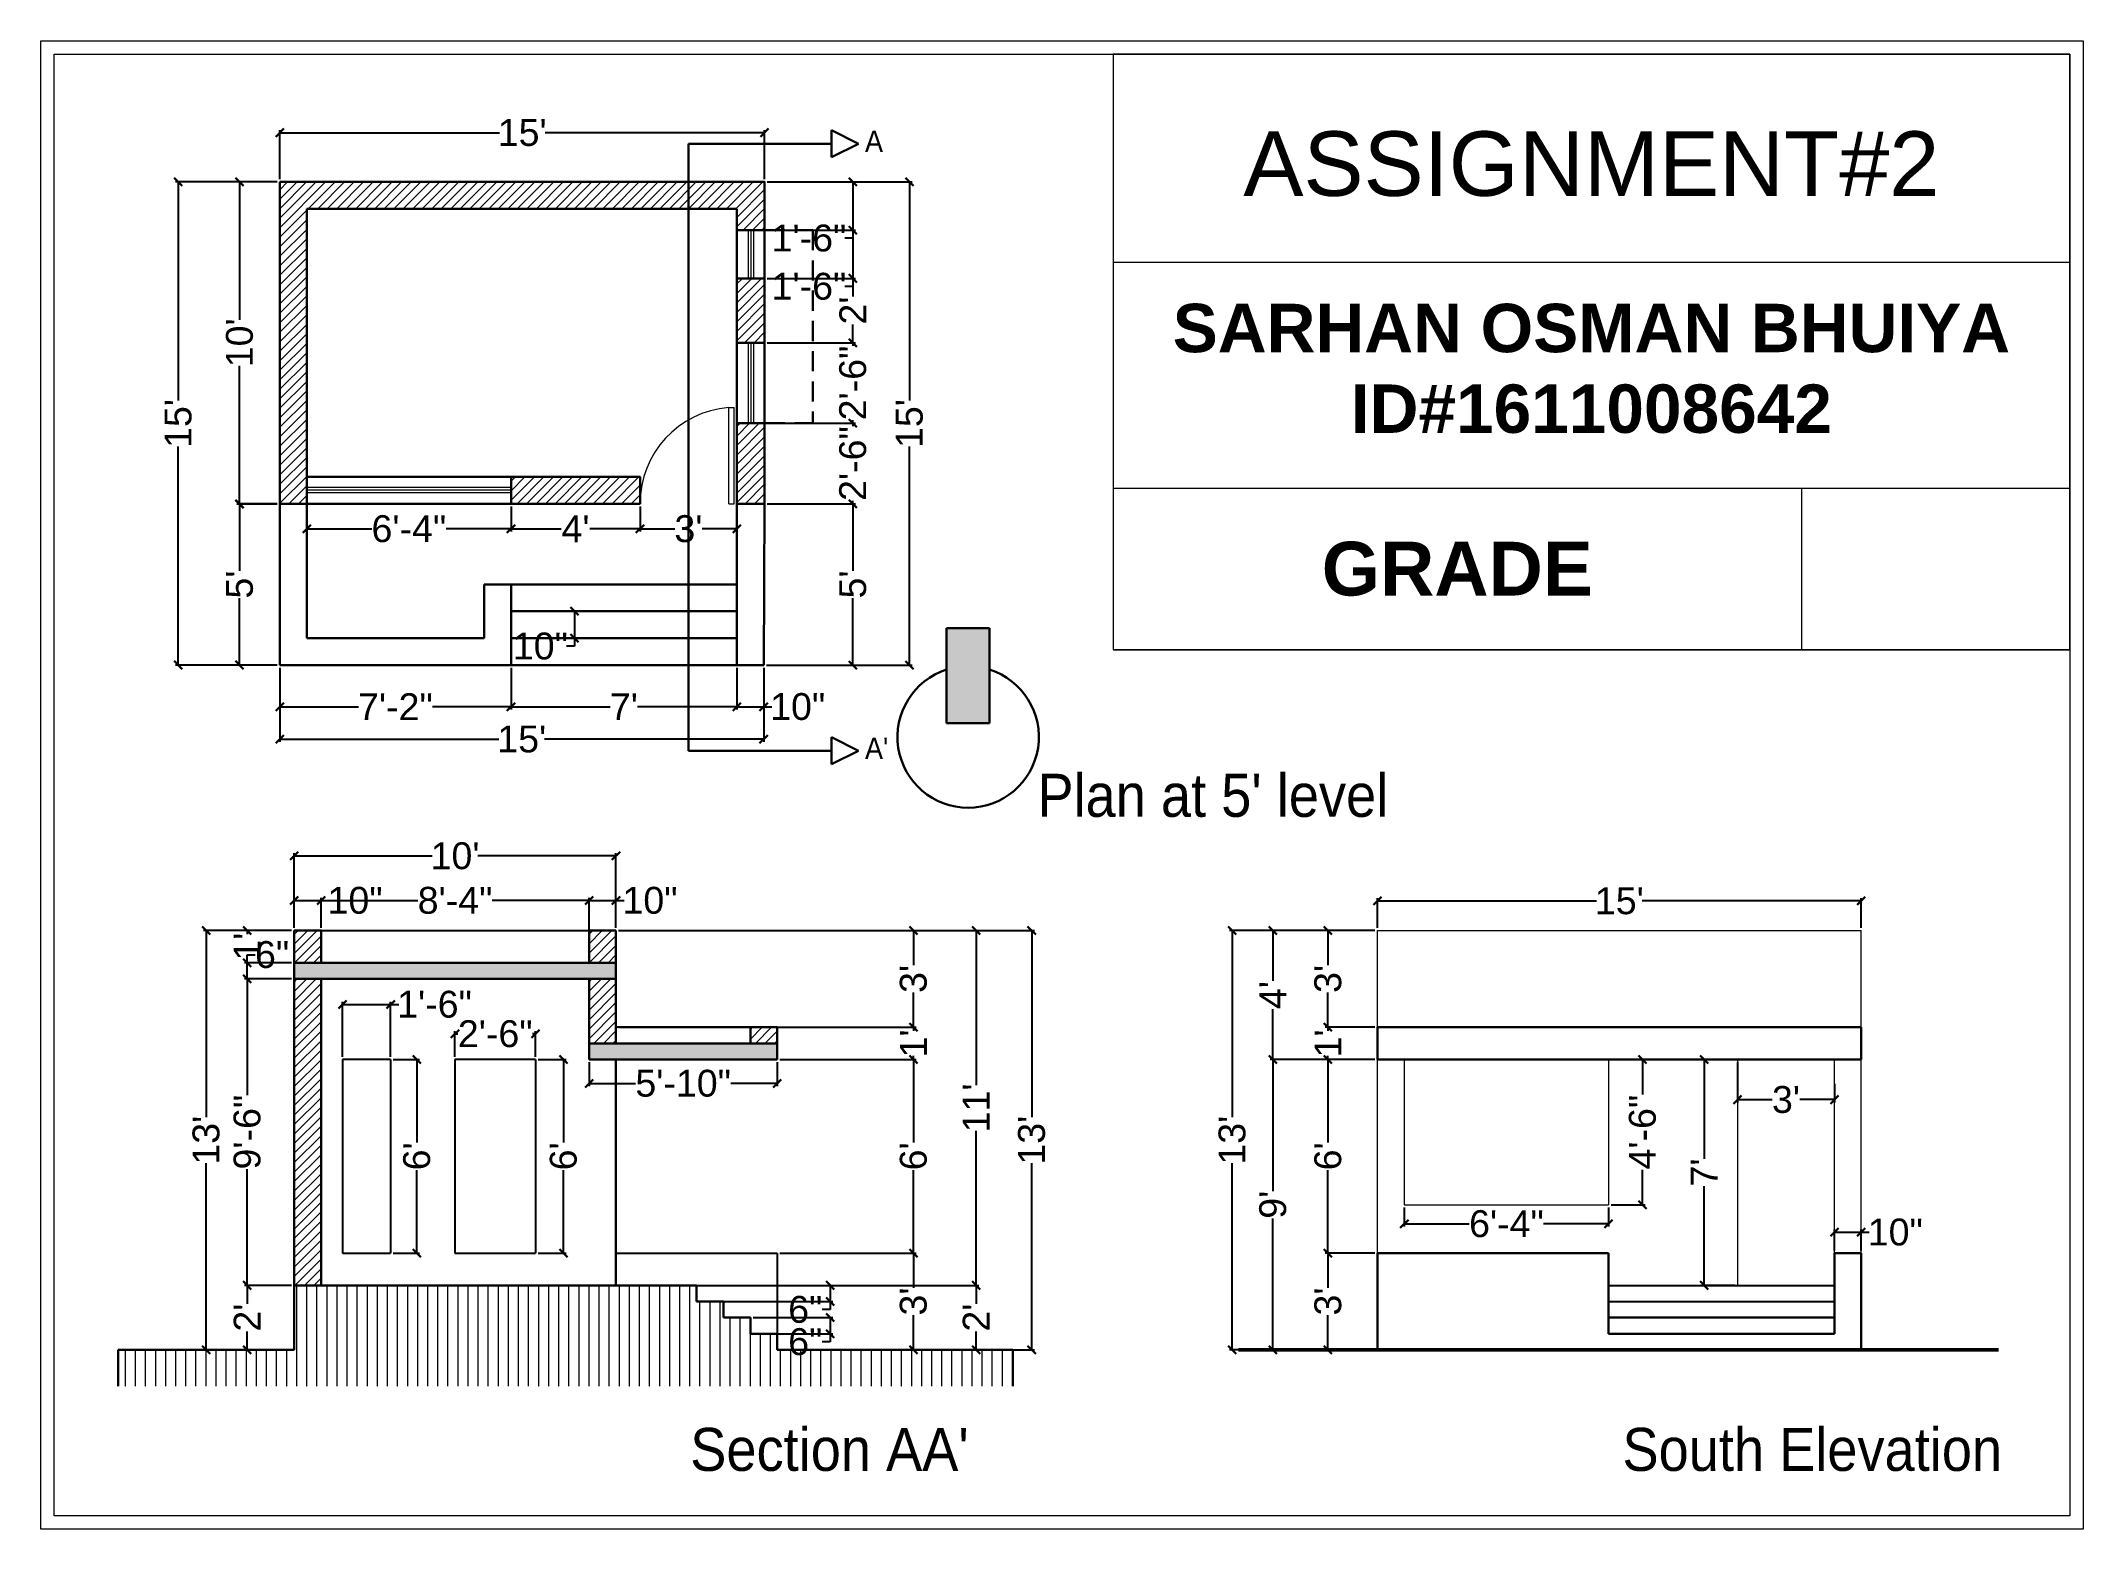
# Model space of a CAD drawing. Header units: inches. Extents: x -3410734 to 406749, y -209950 to -6742.
# Drawn here: x 259419 to 260179, y -137677 to -137124 of the extents above.
import ezdxf

# ---------------------------------------------------------------- set-up
doc = ezdxf.new("R2010")
doc.units = ezdxf.units.IN
doc.header["$LTSCALE"] = 30
doc.header["$MEASUREMENT"] = 0
doc.header["$PDMODE"] = 3
doc.linetypes.add('HIDDEN', pattern=[0.375, 0.25, -0.125])
doc.layers.get('0').update_dxf_attribs({"color": 230, "lineweight": 30})
doc.layers.get('Defpoints').update_dxf_attribs({"lineweight": 30})
for name, color, linetype, lineweight in [('HACH', 8, 'Continuous', 30), ('HATCH', 8, 'Continuous', 30), ('railing', 220, 'HIDDEN', 30), ('stair', 230, 'Continuous', 30), ('WALL', 7, 'Continuous', 30), ('WIN', 140, 'Continuous', 30)]:
    doc.layers.add(name, color=color, linetype=linetype, lineweight=lineweight)
doc.styles.add('Dim Text', font='swissc.ttf', dxfattribs={"width": 1.1})
doc.styles.get("Standard").update_dxf_attribs({"font": 'arial.ttf'})
doc.dimstyles.get("Standard").update_dxf_attribs({"dimtxt": 10, "dimasz": 3, "dimexe": 1, "dimexo": 1, "dimgap": 0.5, "dimtad": 0, "dimtoh": 1, "dimdec": 0, "dimrnd": 0.125, "dimzin": 0, "dimdsep": 46, "dimlunit": 3, "dimtxsty": 'Standard', "dimblk": 'OBLIQUE', "dimcen": 0, "dimclrd": 117, "dimclre": 105, "dimclrt": 7, "dimadec": 0, "dimazin": 0, "dimtfac": 1, "dimtdec": 0, "dimtofl": 0, "dimtmove": 0, "dimatfit": 3, "dimfxl": 1, "dimtolj": 1, "dimtzin": 0, "dimarcsym": 0})

msp = doc.modelspace()

# ---------------------------------------------------------------- texts
at = {"layer": 'HACH', "color": 0, "linetype": 'ByBlock', "lineweight": 9}
for s, insert, char_height, width, attachment_point in [('ASSIGNMENT#2', (259995.944, -137157.507), 24, 355.9092, 2), ('{\\fArial|b1|i0|c0|p34;\\PSARHAN OSMAN BHUIYA\\PID#1611008642}', (259995.944, -137230.791), 18, 355.9092, 5), ('{\\fArial|b1|i0|c0|p34;GRADE}', (259946.068, -137320.324), 20, 256.15714, 5)]:
    msp.add_mtext(s, dxfattribs=dict(at, insert=insert, char_height=char_height, width=width, attachment_point=attachment_point))
at = {"layer": 'HATCH', "attachment_point": 1, "style": 'Dim Text'}
for s, width, gutter_width, insert, char_height in [('A', 30.85418, 40, (259725.708, -137157.197), 8), ("A'", 30.85418, 40, (259725.708, -137383.006), 8), ("Plan at 5' level", 128.41523, 40, (259789.858, -137396.504), 16), ("Section AA'", 103.38642, 40, (259660.703, -137639.813), 16), ('South Elevation', 139.84165, 69.926, (260007.509, -137639.813), 16)]:
    msp.add_mtext_dynamic_manual_height_columns(s, width=width, gutter_width=gutter_width, heights=[8], dxfattribs=dict(at, insert=insert, char_height=char_height))

# ---------------------------------------------------------------- blocks, each defined once
blk = doc.blocks.new('_OBLIQUE')
at = {"color": 0, "linetype": 'ByBlock'}
blk.add_line((-0.5, -0.5), (0.5, 0.5), dxfattribs=at)
blk = doc.blocks.new('*D134')
at = {"layer": 'Defpoints', "color": 0, "linetype": 'ByBlock', "lineweight": 9}
for p in [(259688.36, -137158.01), (259508.02, -137176.32), (259688.36, -137176.32)]:
    blk.add_point(p, dxfattribs=at)
at = {"layer": 'railing', "color": 105, "linetype": 'ByBlock', "lineweight": -2}
for p, q in [((259508.02, -137175.32), (259508.02, -137157.01)), ((259688.36, -137175.32), (259688.36, -137157.01))]:
    blk.add_line(p, q, dxfattribs=at)
at = {"layer": 'railing', "color": 117, "linetype": 'ByBlock', "lineweight": -2}
for p, q in [((259508.02, -137158.01), (259589.68, -137158.01)), ((259688.36, -137158.01), (259606.71, -137158.01))]:
    blk.add_line(p, q, dxfattribs=at)
at = {"layer": 'railing', "color": 117, "linetype": 'ByBlock', "lineweight": -2, "xscale": 3, "yscale": 3, "zscale": 3, "rotation": 180}
blk.add_blockref('_OBLIQUE', (259508.02, -137158.01), dxfattribs=at)
at = {"layer": 'railing', "color": 117, "linetype": 'ByBlock', "lineweight": -2, "xscale": 3, "yscale": 3, "zscale": 3}
blk.add_blockref('_OBLIQUE', (259688.36, -137158.01), dxfattribs=at)
at = {"layer": 'railing', "color": 7, "linetype": 'ByBlock', "lineweight": 9, "insert": (259598.19, -137158.01), "char_height": 10, "attachment_point": 5}
blk.add_mtext("\\A1;15'", dxfattribs=at)
blk = doc.blocks.new('*D135')
at = {"layer": 'Defpoints', "color": 0, "linetype": 'ByBlock', "lineweight": 9}
for p in [(259508.02, -137176.32), (259493.04, -137296.03), (259508.02, -137296.03)]:
    blk.add_point(p, dxfattribs=at)
at = {"layer": 'railing', "color": 105, "linetype": 'ByBlock', "lineweight": -2}
for p, q in [((259507.02, -137176.32), (259492.04, -137176.32)), ((259507.02, -137296.03), (259492.04, -137296.03))]:
    blk.add_line(p, q, dxfattribs=at)
at = {"layer": 'railing', "color": 117, "linetype": 'ByBlock', "lineweight": -2}
for p, q in [((259493.04, -137176.32), (259493.04, -137227.66)), ((259493.04, -137296.03), (259493.04, -137244.69))]:
    blk.add_line(p, q, dxfattribs=at)
at = {"layer": 'railing', "color": 117, "linetype": 'ByBlock', "lineweight": -2, "xscale": 3, "yscale": 3, "zscale": 3}
for p, rotation in [((259493.04, -137176.32), 90), ((259493.04, -137296.03), 270)]:
    blk.add_blockref('_OBLIQUE', p, dxfattribs=dict(at, rotation=rotation))
at = {"layer": 'railing', "color": 7, "linetype": 'ByBlock', "lineweight": 9, "insert": (259493.04, -137236.17), "char_height": 10, "attachment_point": 5, "rotation": 90}
blk.add_mtext("\\A1;10'", dxfattribs=at)
blk = doc.blocks.new('*D136')
at = {"layer": 'Defpoints', "color": 0, "linetype": 'ByBlock', "lineweight": 9}
for p in [(259508.02, -137296.2), (259493.04, -137356.03), (259508.02, -137356.03)]:
    blk.add_point(p, dxfattribs=at)
at = {"layer": 'railing', "color": 105, "linetype": 'ByBlock', "lineweight": -2}
for p, q in [((259507.02, -137296.2), (259492.04, -137296.2)), ((259507.02, -137356.03), (259492.04, -137356.03))]:
    blk.add_line(p, q, dxfattribs=at)
at = {"layer": 'railing', "color": 117, "linetype": 'ByBlock', "lineweight": -2}
for p, q in [((259493.04, -137296.2), (259493.04, -137321.01)), ((259493.04, -137356.03), (259493.04, -137331.22))]:
    blk.add_line(p, q, dxfattribs=at)
at = {"layer": 'railing', "color": 117, "linetype": 'ByBlock', "lineweight": -2, "xscale": 3, "yscale": 3, "zscale": 3}
for p, rotation in [((259493.04, -137296.2), 90), ((259493.04, -137356.03), 270)]:
    blk.add_blockref('_OBLIQUE', p, dxfattribs=dict(at, rotation=rotation))
at = {"layer": 'railing', "color": 7, "linetype": 'ByBlock', "lineweight": 9, "insert": (259493.04, -137326.11), "char_height": 10, "attachment_point": 5, "rotation": 90}
blk.add_mtext("\\A1;5'", dxfattribs=at)
blk = doc.blocks.new('*D137')
at = {"layer": 'Defpoints', "color": 0, "linetype": 'ByBlock', "lineweight": 9}
for p in [(259470.21, -137176.32), (259508.02, -137176.32), (259508.02, -137356.03)]:
    blk.add_point(p, dxfattribs=at)
at = {"layer": 'railing', "color": 105, "linetype": 'ByBlock', "lineweight": -2}
for p, q in [((259507.02, -137176.32), (259469.21, -137176.32)), ((259507.02, -137356.03), (259469.21, -137356.03))]:
    blk.add_line(p, q, dxfattribs=at)
at = {"layer": 'railing', "color": 117, "linetype": 'ByBlock', "lineweight": -2}
for p, q in [((259470.21, -137176.32), (259470.21, -137257.66)), ((259470.21, -137356.03), (259470.21, -137274.69))]:
    blk.add_line(p, q, dxfattribs=at)
at = {"layer": 'railing', "color": 117, "linetype": 'ByBlock', "lineweight": -2, "xscale": 3, "yscale": 3, "zscale": 3}
for p, rotation in [((259470.21, -137176.32), 90), ((259470.21, -137356.03), 270)]:
    blk.add_blockref('_OBLIQUE', p, dxfattribs=dict(at, rotation=rotation))
at = {"layer": 'railing', "color": 7, "linetype": 'ByBlock', "lineweight": 9, "insert": (259470.21, -137266.17), "char_height": 10, "attachment_point": 5, "rotation": 90}
blk.add_mtext("\\A1;15'", dxfattribs=at)
blk = doc.blocks.new('*D138')
at = {"layer": 'Defpoints', "color": 0, "linetype": 'ByBlock', "lineweight": 9}
for p in [(259508.02, -137356.03), (259594.02, -137356.03), (259594.02, -137371.54)]:
    blk.add_point(p, dxfattribs=at)
at = {"layer": 'railing', "color": 105, "linetype": 'ByBlock', "lineweight": -2}
for p, q in [((259508.02, -137357.03), (259508.02, -137372.54)), ((259594.02, -137357.03), (259594.02, -137372.54))]:
    blk.add_line(p, q, dxfattribs=at)
at = {"layer": 'railing', "color": 117, "linetype": 'ByBlock', "lineweight": -2}
for p, q in [((259508.02, -137371.54), (259537.27, -137371.54)), ((259594.02, -137371.54), (259564.77, -137371.54))]:
    blk.add_line(p, q, dxfattribs=at)
at = {"layer": 'railing', "color": 117, "linetype": 'ByBlock', "lineweight": -2, "xscale": 3, "yscale": 3, "zscale": 3, "rotation": 180}
blk.add_blockref('_OBLIQUE', (259508.02, -137371.54), dxfattribs=at)
at = {"layer": 'railing', "color": 117, "linetype": 'ByBlock', "lineweight": -2, "xscale": 3, "yscale": 3, "zscale": 3}
blk.add_blockref('_OBLIQUE', (259594.02, -137371.54), dxfattribs=at)
at = {"layer": 'railing', "color": 7, "linetype": 'ByBlock', "lineweight": 9, "insert": (259551.02, -137371.54), "char_height": 10, "attachment_point": 5}
blk.add_mtext('\\A1;7\'-2"', dxfattribs=at)
blk = doc.blocks.new('*D139')
at = {"layer": 'Defpoints', "color": 0, "linetype": 'ByBlock', "lineweight": 9}
for p in [(259594.02, -137356.03), (259678.02, -137356.03), (259678.02, -137371.54)]:
    blk.add_point(p, dxfattribs=at)
at = {"layer": 'railing', "color": 105, "linetype": 'ByBlock', "lineweight": -2}
for p, q in [((259594.02, -137357.03), (259594.02, -137372.54)), ((259678.02, -137357.03), (259678.02, -137372.54))]:
    blk.add_line(p, q, dxfattribs=at)
at = {"layer": 'railing', "color": 117, "linetype": 'ByBlock', "lineweight": -2}
for p, q in [((259594.02, -137371.54), (259630.96, -137371.54)), ((259678.02, -137371.54), (259641.08, -137371.54))]:
    blk.add_line(p, q, dxfattribs=at)
at = {"layer": 'railing', "color": 117, "linetype": 'ByBlock', "lineweight": -2, "xscale": 3, "yscale": 3, "zscale": 3, "rotation": 180}
blk.add_blockref('_OBLIQUE', (259594.02, -137371.54), dxfattribs=at)
at = {"layer": 'railing', "color": 117, "linetype": 'ByBlock', "lineweight": -2, "xscale": 3, "yscale": 3, "zscale": 3}
blk.add_blockref('_OBLIQUE', (259678.02, -137371.54), dxfattribs=at)
at = {"layer": 'railing', "color": 7, "linetype": 'ByBlock', "lineweight": 9, "insert": (259636.02, -137371.54), "char_height": 10, "attachment_point": 5}
blk.add_mtext("\\A1;7'", dxfattribs=at)
blk = doc.blocks.new('*D140')
at = {"layer": 'Defpoints', "color": 0, "linetype": 'ByBlock', "lineweight": 9}
for p in [(259678.02, -137356.03), (259688.02, -137356.09), (259688.02, -137371.54)]:
    blk.add_point(p, dxfattribs=at)
at = {"layer": 'railing', "color": 105, "linetype": 'ByBlock', "lineweight": -2}
for p, q in [((259678.02, -137357.03), (259678.02, -137372.54)), ((259688.02, -137357.09), (259688.02, -137372.54))]:
    blk.add_line(p, q, dxfattribs=at)
at = {"layer": 'railing', "color": 117, "linetype": 'ByBlock', "lineweight": -2}
for p, q in [((259678.02, -137371.54), (259688.02, -137371.54)), ((259688.02, -137371.54), (259691.02, -137371.54))]:
    blk.add_line(p, q, dxfattribs=at)
at = {"layer": 'railing', "color": 117, "linetype": 'ByBlock', "lineweight": -2, "xscale": 3, "yscale": 3, "zscale": 3, "rotation": 180}
blk.add_blockref('_OBLIQUE', (259678.02, -137371.54), dxfattribs=at)
at = {"layer": 'railing', "color": 117, "linetype": 'ByBlock', "lineweight": -2, "xscale": 3, "yscale": 3, "zscale": 3}
blk.add_blockref('_OBLIQUE', (259688.02, -137371.54), dxfattribs=at)
at = {"layer": 'railing', "color": 7, "linetype": 'ByBlock', "lineweight": 9, "insert": (259700.68, -137371.54), "char_height": 10, "attachment_point": 5}
blk.add_mtext('\\A1;10"', dxfattribs=at)
blk = doc.blocks.new('*D141')
at = {"layer": 'Defpoints', "color": 0, "linetype": 'ByBlock', "lineweight": 9}
for p in [(259508.02, -137356.03), (259688.02, -137356.09), (259688.02, -137383.61)]:
    blk.add_point(p, dxfattribs=at)
at = {"layer": 'railing', "color": 105, "linetype": 'ByBlock', "lineweight": -2}
for p, q in [((259508.02, -137357.03), (259508.02, -137384.61)), ((259688.02, -137357.09), (259688.02, -137384.61))]:
    blk.add_line(p, q, dxfattribs=at)
at = {"layer": 'railing', "color": 117, "linetype": 'ByBlock', "lineweight": -2}
for p, q in [((259508.02, -137383.61), (259589.51, -137383.61)), ((259688.02, -137383.61), (259606.54, -137383.61))]:
    blk.add_line(p, q, dxfattribs=at)
at = {"layer": 'railing', "color": 117, "linetype": 'ByBlock', "lineweight": -2, "xscale": 3, "yscale": 3, "zscale": 3, "rotation": 180}
blk.add_blockref('_OBLIQUE', (259508.02, -137383.61), dxfattribs=at)
at = {"layer": 'railing', "color": 117, "linetype": 'ByBlock', "lineweight": -2, "xscale": 3, "yscale": 3, "zscale": 3}
blk.add_blockref('_OBLIQUE', (259688.02, -137383.61), dxfattribs=at)
at = {"layer": 'railing', "color": 7, "linetype": 'ByBlock', "lineweight": 9, "insert": (259598.02, -137383.61), "char_height": 10, "attachment_point": 5}
blk.add_mtext("\\A1;15'", dxfattribs=at)
blk = doc.blocks.new('*D142')
at = {"layer": 'Defpoints', "color": 0, "linetype": 'ByBlock', "lineweight": 9}
for p in [(259688.36, -137296.03), (259688.02, -137356.09), (259721.19, -137356.09)]:
    blk.add_point(p, dxfattribs=at)
at = {"layer": 'railing', "color": 105, "linetype": 'ByBlock', "lineweight": -2}
for p, q in [((259689.36, -137296.03), (259722.19, -137296.03)), ((259689.02, -137356.09), (259722.19, -137356.09))]:
    blk.add_line(p, q, dxfattribs=at)
at = {"layer": 'railing', "color": 117, "linetype": 'ByBlock', "lineweight": -2}
for p, q in [((259721.19, -137296.03), (259721.19, -137320.96)), ((259721.19, -137356.09), (259721.19, -137331.16))]:
    blk.add_line(p, q, dxfattribs=at)
at = {"layer": 'railing', "color": 117, "linetype": 'ByBlock', "lineweight": -2, "xscale": 3, "yscale": 3, "zscale": 3}
for p, rotation in [((259721.19, -137296.03), 90), ((259721.19, -137356.09), 270)]:
    blk.add_blockref('_OBLIQUE', p, dxfattribs=dict(at, rotation=rotation))
at = {"layer": 'railing', "color": 7, "linetype": 'ByBlock', "lineweight": 9, "insert": (259721.19, -137326.06), "char_height": 10, "attachment_point": 5, "rotation": 90}
blk.add_mtext("\\A1;5'", dxfattribs=at)
blk = doc.blocks.new('*D143')
at = {"layer": 'Defpoints', "color": 0, "linetype": 'ByBlock', "lineweight": 9}
for p in [(259688.36, -137266.09), (259688.36, -137296.09), (259721.19, -137296.09)]:
    blk.add_point(p, dxfattribs=at)
at = {"layer": 'railing', "color": 105, "linetype": 'ByBlock', "lineweight": -2}
for p, q in [((259689.36, -137266.09), (259722.19, -137266.09)), ((259689.36, -137296.09), (259722.19, -137296.09))]:
    blk.add_line(p, q, dxfattribs=at)
at = {"layer": 'railing', "color": 117, "linetype": 'ByBlock', "lineweight": -2}
for p, q in [((259721.19, -137266.09), (259721.19, -137267.21)), ((259721.19, -137296.09), (259721.19, -137294.96))]:
    blk.add_line(p, q, dxfattribs=at)
at = {"layer": 'railing', "color": 117, "linetype": 'ByBlock', "lineweight": -2, "xscale": 3, "yscale": 3, "zscale": 3}
for p, rotation in [((259721.19, -137266.09), 90), ((259721.19, -137296.09), 270)]:
    blk.add_blockref('_OBLIQUE', p, dxfattribs=dict(at, rotation=rotation))
at = {"layer": 'railing', "color": 7, "linetype": 'ByBlock', "lineweight": 9, "insert": (259721.19, -137281.09), "char_height": 10, "attachment_point": 5, "rotation": 90}
blk.add_mtext('\\A1;2\'-6"', dxfattribs=at)
blk = doc.blocks.new('*D144')
at = {"layer": 'Defpoints', "color": 0, "linetype": 'ByBlock', "lineweight": 9}
for p in [(259688.36, -137236.15), (259688.36, -137266.09), (259721.19, -137266.09)]:
    blk.add_point(p, dxfattribs=at)
at = {"layer": 'railing', "color": 105, "linetype": 'ByBlock', "lineweight": -2}
for p, q in [((259689.36, -137236.15), (259722.19, -137236.15)), ((259689.36, -137266.09), (259722.19, -137266.09))]:
    blk.add_line(p, q, dxfattribs=at)
at = {"layer": 'railing', "color": 117, "linetype": 'ByBlock', "lineweight": -2}
for p, q in [((259721.19, -137236.15), (259721.19, -137237.24)), ((259721.19, -137266.09), (259721.19, -137264.99))]:
    blk.add_line(p, q, dxfattribs=at)
at = {"layer": 'railing', "color": 117, "linetype": 'ByBlock', "lineweight": -2, "xscale": 3, "yscale": 3, "zscale": 3}
for p, rotation in [((259721.19, -137236.15), 90), ((259721.19, -137266.09), 270)]:
    blk.add_blockref('_OBLIQUE', p, dxfattribs=dict(at, rotation=rotation))
at = {"layer": 'railing', "color": 7, "linetype": 'ByBlock', "lineweight": 9, "insert": (259721.19, -137251.12), "char_height": 10, "attachment_point": 5, "rotation": 90}
blk.add_mtext('\\A1;2\'-6"', dxfattribs=at)
blk = doc.blocks.new('*D145')
at = {"layer": 'Defpoints', "color": 0, "linetype": 'ByBlock', "lineweight": 9}
for p in [(259688.36, -137212.2), (259688.36, -137236.15), (259721.19, -137236.15)]:
    blk.add_point(p, dxfattribs=at)
at = {"layer": 'railing', "color": 105, "linetype": 'ByBlock', "lineweight": -2}
for p, q in [((259689.36, -137212.2), (259722.19, -137212.2)), ((259689.36, -137236.15), (259722.19, -137236.15))]:
    blk.add_line(p, q, dxfattribs=at)
at = {"layer": 'railing', "color": 117, "linetype": 'ByBlock', "lineweight": -2}
for p, q in [((259721.19, -137212.2), (259721.19, -137218.99)), ((259721.19, -137236.15), (259721.19, -137229.36))]:
    blk.add_line(p, q, dxfattribs=at)
at = {"layer": 'railing', "color": 117, "linetype": 'ByBlock', "lineweight": -2, "xscale": 3, "yscale": 3, "zscale": 3}
for p, rotation in [((259721.19, -137212.2), 90), ((259721.19, -137236.15), 270)]:
    blk.add_blockref('_OBLIQUE', p, dxfattribs=dict(at, rotation=rotation))
at = {"layer": 'railing', "color": 7, "linetype": 'ByBlock', "lineweight": 9, "insert": (259721.19, -137224.17), "char_height": 10, "attachment_point": 5, "rotation": 90}
blk.add_mtext("\\A1;2'", dxfattribs=at)
blk = doc.blocks.new('*D146')
at = {"layer": 'Defpoints', "color": 0, "linetype": 'ByBlock', "lineweight": 9}
for p in [(259688.36, -137194.26), (259688.36, -137212.2), (259721.19, -137212.2)]:
    blk.add_point(p, dxfattribs=at)
at = {"layer": 'railing', "color": 105, "linetype": 'ByBlock', "lineweight": -2}
for p, q in [((259689.36, -137194.26), (259722.19, -137194.26)), ((259689.36, -137212.2), (259722.19, -137212.2))]:
    blk.add_line(p, q, dxfattribs=at)
at = {"layer": 'railing', "color": 117, "linetype": 'ByBlock', "lineweight": -2}
for p, q in [((259721.19, -137194.26), (259721.19, -137212.2)), ((259721.19, -137215.2), (259718.19, -137215.2)), ((259721.19, -137212.2), (259721.19, -137215.2))]:
    blk.add_line(p, q, dxfattribs=at)
at = {"layer": 'railing', "color": 117, "linetype": 'ByBlock', "lineweight": -2, "xscale": 3, "yscale": 3, "zscale": 3}
for p, rotation in [((259721.19, -137194.26), 90), ((259721.19, -137212.2), 270)]:
    blk.add_blockref('_OBLIQUE', p, dxfattribs=dict(at, rotation=rotation))
at = {"layer": 'railing', "color": 7, "linetype": 'ByBlock', "lineweight": 9, "insert": (259704.87, -137215.2), "char_height": 10, "attachment_point": 5}
blk.add_mtext('\\A1;1\'-6"', dxfattribs=at)
blk = doc.blocks.new('*D147')
at = {"layer": 'Defpoints', "color": 0, "linetype": 'ByBlock', "lineweight": 9}
for p in [(259688.36, -137176.32), (259688.36, -137194.26), (259721.19, -137194.26)]:
    blk.add_point(p, dxfattribs=at)
at = {"layer": 'railing', "color": 105, "linetype": 'ByBlock', "lineweight": -2}
for p, q in [((259689.36, -137176.32), (259722.19, -137176.32)), ((259689.36, -137194.26), (259722.19, -137194.26))]:
    blk.add_line(p, q, dxfattribs=at)
at = {"layer": 'railing', "color": 117, "linetype": 'ByBlock', "lineweight": -2}
for p, q in [((259721.19, -137176.32), (259721.19, -137194.26)), ((259721.19, -137194.26), (259721.19, -137197.26)), ((259721.19, -137197.26), (259718.19, -137197.26))]:
    blk.add_line(p, q, dxfattribs=at)
at = {"layer": 'railing', "color": 117, "linetype": 'ByBlock', "lineweight": -2, "xscale": 3, "yscale": 3, "zscale": 3}
for p, rotation in [((259721.19, -137176.32), 90), ((259721.19, -137194.26), 270)]:
    blk.add_blockref('_OBLIQUE', p, dxfattribs=dict(at, rotation=rotation))
at = {"layer": 'railing', "color": 7, "linetype": 'ByBlock', "lineweight": 9, "insert": (259704.87, -137197.26), "char_height": 10, "attachment_point": 5}
blk.add_mtext('\\A1;1\'-6"', dxfattribs=at)
blk = doc.blocks.new('*D148')
at = {"layer": 'Defpoints', "color": 0, "linetype": 'ByBlock', "lineweight": 9}
for p in [(259688.36, -137176.32), (259688.36, -137356.09), (259742.25, -137356.09)]:
    blk.add_point(p, dxfattribs=at)
at = {"layer": 'railing', "color": 105, "linetype": 'ByBlock', "lineweight": -2}
for p, q in [((259689.36, -137176.32), (259743.25, -137176.32)), ((259689.36, -137356.09), (259743.25, -137356.09))]:
    blk.add_line(p, q, dxfattribs=at)
at = {"layer": 'railing', "color": 117, "linetype": 'ByBlock', "lineweight": -2}
for p, q in [((259742.25, -137176.32), (259742.25, -137257.69)), ((259742.25, -137356.09), (259742.25, -137274.72))]:
    blk.add_line(p, q, dxfattribs=at)
at = {"layer": 'railing', "color": 117, "linetype": 'ByBlock', "lineweight": -2, "xscale": 3, "yscale": 3, "zscale": 3}
for p, rotation in [((259742.25, -137176.32), 90), ((259742.25, -137356.09), 270)]:
    blk.add_blockref('_OBLIQUE', p, dxfattribs=dict(at, rotation=rotation))
at = {"layer": 'railing', "color": 7, "linetype": 'ByBlock', "lineweight": 9, "insert": (259742.25, -137266.2), "char_height": 10, "attachment_point": 5, "rotation": 90}
blk.add_mtext("\\A1;15'", dxfattribs=at)
blk = doc.blocks.new('*D149')
at = {"layer": 'Defpoints', "color": 0, "linetype": 'ByBlock', "lineweight": 9}
for p in [(259518.02, -137296.03), (259594.02, -137296.03), (259594.02, -137305.37)]:
    blk.add_point(p, dxfattribs=at)
at = {"layer": 'railing', "color": 105, "linetype": 'ByBlock', "lineweight": -2}
for p, q in [((259518.02, -137297.03), (259518.02, -137306.37)), ((259594.02, -137297.03), (259594.02, -137306.37))]:
    blk.add_line(p, q, dxfattribs=at)
at = {"layer": 'railing', "color": 117, "linetype": 'ByBlock', "lineweight": -2}
for p, q in [((259518.02, -137305.37), (259542.2, -137305.37)), ((259594.02, -137305.37), (259569.84, -137305.37))]:
    blk.add_line(p, q, dxfattribs=at)
at = {"layer": 'railing', "color": 117, "linetype": 'ByBlock', "lineweight": -2, "xscale": 3, "yscale": 3, "zscale": 3, "rotation": 180}
blk.add_blockref('_OBLIQUE', (259518.02, -137305.37), dxfattribs=at)
at = {"layer": 'railing', "color": 117, "linetype": 'ByBlock', "lineweight": -2, "xscale": 3, "yscale": 3, "zscale": 3}
blk.add_blockref('_OBLIQUE', (259594.02, -137305.37), dxfattribs=at)
at = {"layer": 'railing', "color": 7, "linetype": 'ByBlock', "lineweight": 9, "insert": (259556.02, -137305.37), "char_height": 10, "attachment_point": 5}
blk.add_mtext('\\A1;6\'-4"', dxfattribs=at)
blk = doc.blocks.new('*D150')
at = {"layer": 'Defpoints', "color": 0, "linetype": 'ByBlock', "lineweight": 9}
for p in [(259594.02, -137296.03), (259642.02, -137296.03), (259642.02, -137305.37)]:
    blk.add_point(p, dxfattribs=at)
at = {"layer": 'railing', "color": 105, "linetype": 'ByBlock', "lineweight": -2}
for p, q in [((259594.02, -137297.03), (259594.02, -137306.37)), ((259642.02, -137297.03), (259642.02, -137306.37))]:
    blk.add_line(p, q, dxfattribs=at)
at = {"layer": 'railing', "color": 117, "linetype": 'ByBlock', "lineweight": -2}
for p, q in [((259594.02, -137305.37), (259612.72, -137305.37)), ((259642.02, -137305.37), (259623.32, -137305.37))]:
    blk.add_line(p, q, dxfattribs=at)
at = {"layer": 'railing', "color": 117, "linetype": 'ByBlock', "lineweight": -2, "xscale": 3, "yscale": 3, "zscale": 3, "rotation": 180}
blk.add_blockref('_OBLIQUE', (259594.02, -137305.37), dxfattribs=at)
at = {"layer": 'railing', "color": 117, "linetype": 'ByBlock', "lineweight": -2, "xscale": 3, "yscale": 3, "zscale": 3}
blk.add_blockref('_OBLIQUE', (259642.02, -137305.37), dxfattribs=at)
at = {"layer": 'railing', "color": 7, "linetype": 'ByBlock', "lineweight": 9, "insert": (259618.02, -137305.37), "char_height": 10, "attachment_point": 5}
blk.add_mtext("\\A1;4'", dxfattribs=at)
blk = doc.blocks.new('*D151')
at = {"layer": 'Defpoints', "color": 0, "linetype": 'ByBlock', "lineweight": 9}
for p in [(259642.02, -137296.03), (259678.02, -137296.03), (259678.02, -137305.37)]:
    blk.add_point(p, dxfattribs=at)
at = {"layer": 'railing', "color": 105, "linetype": 'ByBlock', "lineweight": -2}
for p, q in [((259642.02, -137297.03), (259642.02, -137306.37)), ((259678.02, -137297.03), (259678.02, -137306.37))]:
    blk.add_line(p, q, dxfattribs=at)
at = {"layer": 'railing', "color": 117, "linetype": 'ByBlock', "lineweight": -2}
for p, q in [((259642.02, -137305.37), (259654.93, -137305.37)), ((259678.02, -137305.37), (259665.12, -137305.37))]:
    blk.add_line(p, q, dxfattribs=at)
at = {"layer": 'railing', "color": 117, "linetype": 'ByBlock', "lineweight": -2, "xscale": 3, "yscale": 3, "zscale": 3, "rotation": 180}
blk.add_blockref('_OBLIQUE', (259642.02, -137305.37), dxfattribs=at)
at = {"layer": 'railing', "color": 117, "linetype": 'ByBlock', "lineweight": -2, "xscale": 3, "yscale": 3, "zscale": 3}
blk.add_blockref('_OBLIQUE', (259678.02, -137305.37), dxfattribs=at)
at = {"layer": 'railing', "color": 7, "linetype": 'ByBlock', "lineweight": 9, "insert": (259660.02, -137305.37), "char_height": 10, "attachment_point": 5}
blk.add_mtext("\\A1;3'", dxfattribs=at)
blk = doc.blocks.new('*D152')
at = {"layer": 'Defpoints', "color": 0, "linetype": 'ByBlock', "lineweight": 9}
for p in [(259594.02, -137336.03), (259594.02, -137346.03), (259617.61, -137346.03)]:
    blk.add_point(p, dxfattribs=at)
at = {"layer": 'railing', "color": 105, "linetype": 'ByBlock', "lineweight": -2}
for p, q in [((259595.02, -137336.03), (259618.61, -137336.03)), ((259595.02, -137346.03), (259618.61, -137346.03))]:
    blk.add_line(p, q, dxfattribs=at)
at = {"layer": 'railing', "color": 117, "linetype": 'ByBlock', "lineweight": -2}
for p, q in [((259617.61, -137336.03), (259617.61, -137346.03)), ((259617.61, -137346.03), (259617.61, -137349.03)), ((259617.61, -137349.03), (259614.61, -137349.03))]:
    blk.add_line(p, q, dxfattribs=at)
at = {"layer": 'railing', "color": 117, "linetype": 'ByBlock', "lineweight": -2, "xscale": 3, "yscale": 3, "zscale": 3}
for p, rotation in [((259617.61, -137336.03), 90), ((259617.61, -137346.03), 270)]:
    blk.add_blockref('_OBLIQUE', p, dxfattribs=dict(at, rotation=rotation))
at = {"layer": 'railing', "color": 7, "linetype": 'ByBlock', "lineweight": 9, "insert": (259604.95, -137349.03), "char_height": 10, "attachment_point": 5}
blk.add_mtext('\\A1;10"', dxfattribs=at)
blk = doc.blocks.new('*D153')
at = {"layer": 'Defpoints', "color": 0, "linetype": 'ByBlock', "lineweight": 9}
for p in [(259513.36, -137586.8), (259495.87, -137610.8), (259513.36, -137610.8)]:
    blk.add_point(p, dxfattribs=at)
at = {"layer": 'railing', "color": 105, "linetype": 'ByBlock', "lineweight": -2}
for p, q in [((259512.36, -137586.8), (259494.87, -137586.8)), ((259512.36, -137610.8), (259494.87, -137610.8))]:
    blk.add_line(p, q, dxfattribs=at)
at = {"layer": 'railing', "color": 117, "linetype": 'ByBlock', "lineweight": -2}
for p, q in [((259495.87, -137586.8), (259495.87, -137593.61)), ((259495.87, -137610.8), (259495.87, -137603.99))]:
    blk.add_line(p, q, dxfattribs=at)
at = {"layer": 'railing', "color": 117, "linetype": 'ByBlock', "lineweight": -2, "xscale": 3, "yscale": 3, "zscale": 3}
for p, rotation in [((259495.87, -137586.8), 90), ((259495.87, -137610.8), 270)]:
    blk.add_blockref('_OBLIQUE', p, dxfattribs=dict(at, rotation=rotation))
at = {"layer": 'railing', "color": 7, "linetype": 'ByBlock', "lineweight": 9, "insert": (259495.87, -137598.8), "char_height": 10, "attachment_point": 5, "rotation": 90}
blk.add_mtext("\\A1;2'", dxfattribs=at)
blk = doc.blocks.new('*D154')
at = {"layer": 'Defpoints', "color": 0, "linetype": 'ByBlock', "lineweight": 9}
for p in [(259495.87, -137472.8), (259513.36, -137472.8), (259513.36, -137586.8)]:
    blk.add_point(p, dxfattribs=at)
at = {"layer": 'railing', "color": 105, "linetype": 'ByBlock', "lineweight": -2}
for p, q in [((259512.36, -137472.8), (259494.87, -137472.8)), ((259512.36, -137586.8), (259494.87, -137586.8))]:
    blk.add_line(p, q, dxfattribs=at)
at = {"layer": 'railing', "color": 117, "linetype": 'ByBlock', "lineweight": -2}
for p, q in [((259495.87, -137472.8), (259495.87, -137516.01)), ((259495.87, -137586.8), (259495.87, -137543.59))]:
    blk.add_line(p, q, dxfattribs=at)
at = {"layer": 'railing', "color": 117, "linetype": 'ByBlock', "lineweight": -2, "xscale": 3, "yscale": 3, "zscale": 3}
for p, rotation in [((259495.87, -137472.8), 90), ((259495.87, -137586.8), 270)]:
    blk.add_blockref('_OBLIQUE', p, dxfattribs=dict(at, rotation=rotation))
at = {"layer": 'railing', "color": 7, "linetype": 'ByBlock', "lineweight": 9, "insert": (259495.87, -137529.8), "char_height": 10, "attachment_point": 5, "rotation": 90}
blk.add_mtext('\\A1;9\'-6"', dxfattribs=at)
blk = doc.blocks.new('*D155')
at = {"layer": 'Defpoints', "color": 0, "linetype": 'ByBlock', "lineweight": 9}
for p in [(259495.87, -137466.8), (259513.36, -137466.8), (259513.36, -137472.8)]:
    blk.add_point(p, dxfattribs=at)
at = {"layer": 'railing', "color": 105, "linetype": 'ByBlock', "lineweight": -2}
for p, q in [((259512.36, -137466.8), (259494.87, -137466.8)), ((259512.36, -137472.8), (259494.87, -137472.8))]:
    blk.add_line(p, q, dxfattribs=at)
at = {"layer": 'railing', "color": 117, "linetype": 'ByBlock', "lineweight": -2}
for p, q in [((259495.87, -137466.8), (259495.87, -137463.8)), ((259495.87, -137463.8), (259498.87, -137463.8)), ((259495.87, -137472.8), (259495.87, -137466.8))]:
    blk.add_line(p, q, dxfattribs=at)
at = {"layer": 'railing', "color": 117, "linetype": 'ByBlock', "lineweight": -2, "xscale": 3, "yscale": 3, "zscale": 3}
for p, rotation in [((259495.87, -137466.8), 90), ((259495.87, -137472.8), 270)]:
    blk.add_blockref('_OBLIQUE', p, dxfattribs=dict(at, rotation=rotation))
at = {"layer": 'railing', "color": 7, "linetype": 'ByBlock', "lineweight": 9, "insert": (259505.14, -137463.8), "char_height": 10, "attachment_point": 5}
blk.add_mtext('\\A1;6"', dxfattribs=at)
blk = doc.blocks.new('*D156')
at = {"layer": 'Defpoints', "color": 0, "linetype": 'ByBlock', "lineweight": 9}
for p in [(259495.87, -137454.8), (259513.36, -137454.8), (259513.36, -137466.8)]:
    blk.add_point(p, dxfattribs=at)
at = {"layer": 'railing', "color": 105, "linetype": 'ByBlock', "lineweight": -2}
for p, q in [((259512.36, -137454.8), (259494.87, -137454.8)), ((259512.36, -137466.8), (259494.87, -137466.8))]:
    blk.add_line(p, q, dxfattribs=at)
at = {"layer": 'railing', "color": 117, "linetype": 'ByBlock', "lineweight": -2}
for p, q in [((259495.87, -137454.8), (259495.87, -137456.17)), ((259495.87, -137466.8), (259495.87, -137465.43))]:
    blk.add_line(p, q, dxfattribs=at)
at = {"layer": 'railing', "color": 117, "linetype": 'ByBlock', "lineweight": -2, "xscale": 3, "yscale": 3, "zscale": 3}
for p, rotation in [((259495.87, -137454.8), 90), ((259495.87, -137466.8), 270)]:
    blk.add_blockref('_OBLIQUE', p, dxfattribs=dict(at, rotation=rotation))
at = {"layer": 'railing', "color": 7, "linetype": 'ByBlock', "lineweight": 9, "insert": (259495.87, -137460.8), "char_height": 10, "attachment_point": 5, "rotation": 90}
blk.add_mtext("\\A1;1'", dxfattribs=at)
blk = doc.blocks.new('*D157')
at = {"layer": 'Defpoints', "color": 0, "linetype": 'ByBlock', "lineweight": 9}
for p in [(259513.36, -137454.8), (259480.6, -137610.8), (259513.36, -137610.8)]:
    blk.add_point(p, dxfattribs=at)
at = {"layer": 'railing', "color": 105, "linetype": 'ByBlock', "lineweight": -2}
for p, q in [((259512.36, -137454.8), (259479.6, -137454.8)), ((259512.36, -137610.8), (259479.6, -137610.8))]:
    blk.add_line(p, q, dxfattribs=at)
at = {"layer": 'railing', "color": 117, "linetype": 'ByBlock', "lineweight": -2}
for p, q in [((259480.6, -137454.8), (259480.6, -137524.29)), ((259480.6, -137610.8), (259480.6, -137541.32))]:
    blk.add_line(p, q, dxfattribs=at)
at = {"layer": 'railing', "color": 117, "linetype": 'ByBlock', "lineweight": -2, "xscale": 3, "yscale": 3, "zscale": 3}
for p, rotation in [((259480.6, -137454.8), 90), ((259480.6, -137610.8), 270)]:
    blk.add_blockref('_OBLIQUE', p, dxfattribs=dict(at, rotation=rotation))
at = {"layer": 'railing', "color": 7, "linetype": 'ByBlock', "lineweight": 9, "insert": (259480.6, -137532.8), "char_height": 10, "attachment_point": 5, "rotation": 90}
blk.add_mtext("\\A1;13'", dxfattribs=at)
blk = doc.blocks.new('*D158')
at = {"layer": 'Defpoints', "color": 0, "linetype": 'ByBlock', "lineweight": 9}
for p in [(259633.07, -137454.8), (259633.07, -137490.8), (259743.73, -137490.8)]:
    blk.add_point(p, dxfattribs=at)
at = {"layer": 'railing', "color": 105, "linetype": 'ByBlock', "lineweight": -2}
for p, q in [((259634.07, -137454.8), (259744.73, -137454.8)), ((259634.07, -137490.8), (259744.73, -137490.8))]:
    blk.add_line(p, q, dxfattribs=at)
at = {"layer": 'railing', "color": 117, "linetype": 'ByBlock', "lineweight": -2}
for p, q in [((259743.73, -137454.8), (259743.73, -137467.7)), ((259743.73, -137490.8), (259743.73, -137477.9))]:
    blk.add_line(p, q, dxfattribs=at)
at = {"layer": 'railing', "color": 117, "linetype": 'ByBlock', "lineweight": -2, "xscale": 3, "yscale": 3, "zscale": 3}
for p, rotation in [((259743.73, -137454.8), 90), ((259743.73, -137490.8), 270)]:
    blk.add_blockref('_OBLIQUE', p, dxfattribs=dict(at, rotation=rotation))
at = {"layer": 'railing', "color": 7, "linetype": 'ByBlock', "lineweight": 9, "insert": (259743.73, -137472.8), "char_height": 10, "attachment_point": 5, "rotation": 90}
blk.add_mtext("\\A1;3'", dxfattribs=at)
blk = doc.blocks.new('*D159')
at = {"layer": 'Defpoints', "color": 0, "linetype": 'ByBlock', "lineweight": 9}
for p in [(259693.07, -137490.8), (259693.07, -137502.8), (259743.73, -137502.8)]:
    blk.add_point(p, dxfattribs=at)
at = {"layer": 'railing', "color": 105, "linetype": 'ByBlock', "lineweight": -2}
for p, q in [((259694.07, -137490.8), (259744.73, -137490.8)), ((259694.07, -137502.8), (259744.73, -137502.8))]:
    blk.add_line(p, q, dxfattribs=at)
at = {"layer": 'railing', "color": 117, "linetype": 'ByBlock', "lineweight": -2}
for p, q in [((259743.73, -137490.8), (259743.73, -137492.17)), ((259743.73, -137502.8), (259743.73, -137501.43))]:
    blk.add_line(p, q, dxfattribs=at)
at = {"layer": 'railing', "color": 117, "linetype": 'ByBlock', "lineweight": -2, "xscale": 3, "yscale": 3, "zscale": 3}
for p, rotation in [((259743.73, -137490.8), 90), ((259743.73, -137502.8), 270)]:
    blk.add_blockref('_OBLIQUE', p, dxfattribs=dict(at, rotation=rotation))
at = {"layer": 'railing', "color": 7, "linetype": 'ByBlock', "lineweight": 9, "insert": (259743.73, -137496.8), "char_height": 10, "attachment_point": 5, "rotation": 90}
blk.add_mtext("\\A1;1'", dxfattribs=at)
blk = doc.blocks.new('*D160')
at = {"layer": 'Defpoints', "color": 0, "linetype": 'ByBlock', "lineweight": 9}
for p in [(259693.07, -137502.8), (259693.07, -137574.8), (259743.73, -137574.8)]:
    blk.add_point(p, dxfattribs=at)
at = {"layer": 'railing', "color": 105, "linetype": 'ByBlock', "lineweight": -2}
for p, q in [((259694.07, -137502.8), (259744.73, -137502.8)), ((259694.07, -137574.8), (259744.73, -137574.8))]:
    blk.add_line(p, q, dxfattribs=at)
at = {"layer": 'railing', "color": 117, "linetype": 'ByBlock', "lineweight": -2}
for p, q in [((259743.73, -137502.8), (259743.73, -137533.67)), ((259743.73, -137574.8), (259743.73, -137543.93))]:
    blk.add_line(p, q, dxfattribs=at)
at = {"layer": 'railing', "color": 117, "linetype": 'ByBlock', "lineweight": -2, "xscale": 3, "yscale": 3, "zscale": 3}
for p, rotation in [((259743.73, -137502.8), 90), ((259743.73, -137574.8), 270)]:
    blk.add_blockref('_OBLIQUE', p, dxfattribs=dict(at, rotation=rotation))
at = {"layer": 'railing', "color": 7, "linetype": 'ByBlock', "lineweight": 9, "insert": (259743.73, -137538.8), "char_height": 10, "attachment_point": 5, "rotation": 90}
blk.add_mtext("\\A1;6'", dxfattribs=at)
blk = doc.blocks.new('*D161')
at = {"layer": 'Defpoints', "color": 0, "linetype": 'ByBlock', "lineweight": 9}
for p in [(259693.07, -137574.8), (259693.07, -137610.8), (259743.73, -137610.8)]:
    blk.add_point(p, dxfattribs=at)
at = {"layer": 'railing', "color": 105, "linetype": 'ByBlock', "lineweight": -2}
for p, q in [((259694.07, -137574.8), (259744.73, -137574.8)), ((259694.07, -137610.8), (259744.73, -137610.8))]:
    blk.add_line(p, q, dxfattribs=at)
at = {"layer": 'railing', "color": 117, "linetype": 'ByBlock', "lineweight": -2}
for p, q in [((259743.73, -137574.8), (259743.73, -137587.7)), ((259743.73, -137610.8), (259743.73, -137597.9))]:
    blk.add_line(p, q, dxfattribs=at)
at = {"layer": 'railing', "color": 117, "linetype": 'ByBlock', "lineweight": -2, "xscale": 3, "yscale": 3, "zscale": 3}
for p, rotation in [((259743.73, -137574.8), 90), ((259743.73, -137610.8), 270)]:
    blk.add_blockref('_OBLIQUE', p, dxfattribs=dict(at, rotation=rotation))
at = {"layer": 'railing', "color": 7, "linetype": 'ByBlock', "lineweight": 9, "insert": (259743.73, -137592.8), "char_height": 10, "attachment_point": 5, "rotation": 90}
blk.add_mtext("\\A1;3'", dxfattribs=at)
blk = doc.blocks.new('*D162')
at = {"layer": 'Defpoints', "color": 0, "linetype": 'ByBlock', "lineweight": 9}
for p in [(259663.07, -137586.8), (259663.07, -137592.8), (259712.77, -137592.8)]:
    blk.add_point(p, dxfattribs=at)
at = {"layer": 'railing', "color": 105, "linetype": 'ByBlock', "lineweight": -2}
for p, q in [((259664.07, -137586.8), (259713.77, -137586.8)), ((259664.07, -137592.8), (259713.77, -137592.8))]:
    blk.add_line(p, q, dxfattribs=at)
at = {"layer": 'railing', "color": 117, "linetype": 'ByBlock', "lineweight": -2}
for p, q in [((259712.77, -137586.8), (259712.77, -137592.8)), ((259712.77, -137595.8), (259709.77, -137595.8)), ((259712.77, -137592.8), (259712.77, -137595.8))]:
    blk.add_line(p, q, dxfattribs=at)
at = {"layer": 'railing', "color": 117, "linetype": 'ByBlock', "lineweight": -2, "xscale": 3, "yscale": 3, "zscale": 3}
for p, rotation in [((259712.77, -137586.8), 90), ((259712.77, -137592.8), 270)]:
    blk.add_blockref('_OBLIQUE', p, dxfattribs=dict(at, rotation=rotation))
at = {"layer": 'railing', "color": 7, "linetype": 'ByBlock', "lineweight": 9, "insert": (259703.5, -137595.8), "char_height": 10, "attachment_point": 5}
blk.add_mtext('\\A1;6"', dxfattribs=at)
blk = doc.blocks.new('*D163')
at = {"layer": 'Defpoints', "color": 0, "linetype": 'ByBlock', "lineweight": 9}
for p in [(259683.07, -137598.8), (259683.07, -137604.8), (259712.77, -137604.8)]:
    blk.add_point(p, dxfattribs=at)
at = {"layer": 'railing', "color": 105, "linetype": 'ByBlock', "lineweight": -2}
for p, q in [((259684.07, -137598.8), (259713.77, -137598.8)), ((259684.07, -137604.8), (259713.77, -137604.8))]:
    blk.add_line(p, q, dxfattribs=at)
at = {"layer": 'railing', "color": 117, "linetype": 'ByBlock', "lineweight": -2}
for p, q in [((259712.77, -137598.8), (259712.77, -137604.8)), ((259712.77, -137604.8), (259712.77, -137607.8)), ((259712.77, -137607.8), (259709.77, -137607.8))]:
    blk.add_line(p, q, dxfattribs=at)
at = {"layer": 'railing', "color": 117, "linetype": 'ByBlock', "lineweight": -2, "xscale": 3, "yscale": 3, "zscale": 3}
for p, rotation in [((259712.77, -137598.8), 90), ((259712.77, -137604.8), 270)]:
    blk.add_blockref('_OBLIQUE', p, dxfattribs=dict(at, rotation=rotation))
at = {"layer": 'railing', "color": 7, "linetype": 'ByBlock', "lineweight": 9, "insert": (259703.5, -137607.8), "char_height": 10, "attachment_point": 5}
blk.add_mtext('\\A1;6"', dxfattribs=at)
blk = doc.blocks.new('*D164')
at = {"layer": 'Defpoints', "color": 0, "linetype": 'ByBlock', "lineweight": 9}
for p in [(259633.07, -137454.8), (259633.07, -137586.8), (259767.08, -137586.8)]:
    blk.add_point(p, dxfattribs=at)
at = {"layer": 'railing', "color": 105, "linetype": 'ByBlock', "lineweight": -2}
for p, q in [((259634.07, -137454.8), (259768.08, -137454.8)), ((259634.07, -137586.8), (259768.08, -137586.8))]:
    blk.add_line(p, q, dxfattribs=at)
at = {"layer": 'railing', "color": 117, "linetype": 'ByBlock', "lineweight": -2}
for p, q in [((259767.08, -137454.8), (259767.08, -137512.29)), ((259767.08, -137586.8), (259767.08, -137529.32))]:
    blk.add_line(p, q, dxfattribs=at)
at = {"layer": 'railing', "color": 117, "linetype": 'ByBlock', "lineweight": -2, "xscale": 3, "yscale": 3, "zscale": 3}
for p, rotation in [((259767.08, -137454.8), 90), ((259767.08, -137586.8), 270)]:
    blk.add_blockref('_OBLIQUE', p, dxfattribs=dict(at, rotation=rotation))
at = {"layer": 'railing', "color": 7, "linetype": 'ByBlock', "lineweight": 9, "insert": (259767.08, -137520.8), "char_height": 10, "attachment_point": 5, "rotation": 90}
blk.add_mtext("\\A1;11'", dxfattribs=at)
blk = doc.blocks.new('*D165')
at = {"layer": 'Defpoints', "color": 0, "linetype": 'ByBlock', "lineweight": 9}
for p in [(259663.07, -137586.8), (259693.07, -137610.8), (259767.08, -137610.8)]:
    blk.add_point(p, dxfattribs=at)
at = {"layer": 'railing', "color": 105, "linetype": 'ByBlock', "lineweight": -2}
for p, q in [((259664.07, -137586.8), (259768.08, -137586.8)), ((259694.07, -137610.8), (259768.08, -137610.8))]:
    blk.add_line(p, q, dxfattribs=at)
at = {"layer": 'railing', "color": 117, "linetype": 'ByBlock', "lineweight": -2}
for p, q in [((259767.08, -137586.8), (259767.08, -137593.61)), ((259767.08, -137610.8), (259767.08, -137603.99))]:
    blk.add_line(p, q, dxfattribs=at)
at = {"layer": 'railing', "color": 117, "linetype": 'ByBlock', "lineweight": -2, "xscale": 3, "yscale": 3, "zscale": 3}
for p, rotation in [((259767.08, -137586.8), 90), ((259767.08, -137610.8), 270)]:
    blk.add_blockref('_OBLIQUE', p, dxfattribs=dict(at, rotation=rotation))
at = {"layer": 'railing', "color": 7, "linetype": 'ByBlock', "lineweight": 9, "insert": (259767.08, -137598.8), "char_height": 10, "attachment_point": 5, "rotation": 90}
blk.add_mtext("\\A1;2'", dxfattribs=at)
blk = doc.blocks.new('*D166')
at = {"layer": 'Defpoints', "color": 0, "linetype": 'ByBlock', "lineweight": 9}
for p in [(259719.4, -137454.8), (259787.72, -137454.8), (259719.4, -137610.8)]:
    blk.add_point(p, dxfattribs=at)
at = {"layer": 'railing', "color": 105, "linetype": 'ByBlock', "lineweight": -2}
for p, q in [((259720.4, -137454.8), (259788.72, -137454.8)), ((259720.4, -137610.8), (259788.72, -137610.8))]:
    blk.add_line(p, q, dxfattribs=at)
at = {"layer": 'railing', "color": 117, "linetype": 'ByBlock', "lineweight": -2}
for p, q in [((259787.72, -137454.8), (259787.72, -137524.29)), ((259787.72, -137610.8), (259787.72, -137541.32))]:
    blk.add_line(p, q, dxfattribs=at)
at = {"layer": 'railing', "color": 117, "linetype": 'ByBlock', "lineweight": -2, "xscale": 3, "yscale": 3, "zscale": 3}
for p, rotation in [((259787.72, -137454.8), 90), ((259787.72, -137610.8), 270)]:
    blk.add_blockref('_OBLIQUE', p, dxfattribs=dict(at, rotation=rotation))
at = {"layer": 'railing', "color": 7, "linetype": 'ByBlock', "lineweight": 9, "insert": (259787.72, -137532.8), "char_height": 10, "attachment_point": 5, "rotation": 90}
blk.add_mtext("\\A1;13'", dxfattribs=at)
blk = doc.blocks.new('*D167')
at = {"layer": 'Defpoints', "color": 0, "linetype": 'ByBlock', "lineweight": 9}
for p in [(259523.36, -137443.63), (259513.36, -137454.8), (259523.36, -137454.8)]:
    blk.add_point(p, dxfattribs=at)
at = {"layer": 'railing', "color": 105, "linetype": 'ByBlock', "lineweight": -2}
for p, q in [((259513.36, -137453.8), (259513.36, -137442.63)), ((259523.36, -137453.8), (259523.36, -137442.63))]:
    blk.add_line(p, q, dxfattribs=at)
at = {"layer": 'railing', "color": 117, "linetype": 'ByBlock', "lineweight": -2}
for p, q in [((259513.36, -137443.63), (259523.36, -137443.63)), ((259523.36, -137443.63), (259526.36, -137443.63))]:
    blk.add_line(p, q, dxfattribs=at)
at = {"layer": 'railing', "color": 117, "linetype": 'ByBlock', "lineweight": -2, "xscale": 3, "yscale": 3, "zscale": 3, "rotation": 180}
blk.add_blockref('_OBLIQUE', (259513.36, -137443.63), dxfattribs=at)
at = {"layer": 'railing', "color": 117, "linetype": 'ByBlock', "lineweight": -2, "xscale": 3, "yscale": 3, "zscale": 3}
blk.add_blockref('_OBLIQUE', (259523.36, -137443.63), dxfattribs=at)
at = {"layer": 'railing', "color": 7, "linetype": 'ByBlock', "lineweight": 9, "insert": (259536.02, -137443.63), "char_height": 10, "attachment_point": 5}
blk.add_mtext('\\A1;10"', dxfattribs=at)
blk = doc.blocks.new('*D168')
at = {"layer": 'Defpoints', "color": 0, "linetype": 'ByBlock', "lineweight": 9}
for p in [(259623.07, -137443.63), (259523.36, -137454.8), (259623.07, -137462.8)]:
    blk.add_point(p, dxfattribs=at)
at = {"layer": 'railing', "color": 105, "linetype": 'ByBlock', "lineweight": -2}
for p, q in [((259523.36, -137453.8), (259523.36, -137442.63)), ((259623.07, -137461.8), (259623.07, -137442.63))]:
    blk.add_line(p, q, dxfattribs=at)
at = {"layer": 'railing', "color": 117, "linetype": 'ByBlock', "lineweight": -2}
for p, q in [((259523.36, -137443.63), (259559.41, -137443.63)), ((259623.07, -137443.63), (259587.01, -137443.63))]:
    blk.add_line(p, q, dxfattribs=at)
at = {"layer": 'railing', "color": 117, "linetype": 'ByBlock', "lineweight": -2, "xscale": 3, "yscale": 3, "zscale": 3, "rotation": 180}
blk.add_blockref('_OBLIQUE', (259523.36, -137443.63), dxfattribs=at)
at = {"layer": 'railing', "color": 117, "linetype": 'ByBlock', "lineweight": -2, "xscale": 3, "yscale": 3, "zscale": 3}
blk.add_blockref('_OBLIQUE', (259623.07, -137443.63), dxfattribs=at)
at = {"layer": 'railing', "color": 7, "linetype": 'ByBlock', "lineweight": 9, "insert": (259573.21, -137443.63), "char_height": 10, "attachment_point": 5}
blk.add_mtext('\\A1;8\'-4"', dxfattribs=at)
blk = doc.blocks.new('*D169')
at = {"layer": 'Defpoints', "color": 0, "linetype": 'ByBlock', "lineweight": 9}
for p in [(259633.07, -137443.63), (259623.07, -137454.8), (259633.07, -137454.8)]:
    blk.add_point(p, dxfattribs=at)
at = {"layer": 'railing', "color": 105, "linetype": 'ByBlock', "lineweight": -2}
for p, q in [((259623.07, -137453.8), (259623.07, -137442.63)), ((259633.07, -137453.8), (259633.07, -137442.63))]:
    blk.add_line(p, q, dxfattribs=at)
at = {"layer": 'railing', "color": 117, "linetype": 'ByBlock', "lineweight": -2}
for p, q in [((259623.07, -137443.63), (259633.07, -137443.63)), ((259633.07, -137443.63), (259636.07, -137443.63))]:
    blk.add_line(p, q, dxfattribs=at)
at = {"layer": 'railing', "color": 117, "linetype": 'ByBlock', "lineweight": -2, "xscale": 3, "yscale": 3, "zscale": 3, "rotation": 180}
blk.add_blockref('_OBLIQUE', (259623.07, -137443.63), dxfattribs=at)
at = {"layer": 'railing', "color": 117, "linetype": 'ByBlock', "lineweight": -2, "xscale": 3, "yscale": 3, "zscale": 3}
blk.add_blockref('_OBLIQUE', (259633.07, -137443.63), dxfattribs=at)
at = {"layer": 'railing', "color": 7, "linetype": 'ByBlock', "lineweight": 9, "insert": (259645.73, -137443.63), "char_height": 10, "attachment_point": 5}
blk.add_mtext('\\A1;10"', dxfattribs=at)
blk = doc.blocks.new('*D170')
at = {"layer": 'Defpoints', "color": 0, "linetype": 'ByBlock', "lineweight": 9}
for p in [(259633.07, -137427.05), (259513.36, -137454.8), (259633.07, -137454.8)]:
    blk.add_point(p, dxfattribs=at)
at = {"layer": 'railing', "color": 105, "linetype": 'ByBlock', "lineweight": -2}
for p, q in [((259513.36, -137453.8), (259513.36, -137426.05)), ((259633.07, -137453.8), (259633.07, -137426.05))]:
    blk.add_line(p, q, dxfattribs=at)
at = {"layer": 'railing', "color": 117, "linetype": 'ByBlock', "lineweight": -2}
for p, q in [((259513.36, -137427.05), (259564.7, -137427.05)), ((259633.07, -137427.05), (259581.73, -137427.05))]:
    blk.add_line(p, q, dxfattribs=at)
at = {"layer": 'railing', "color": 117, "linetype": 'ByBlock', "lineweight": -2, "xscale": 3, "yscale": 3, "zscale": 3, "rotation": 180}
blk.add_blockref('_OBLIQUE', (259513.36, -137427.05), dxfattribs=at)
at = {"layer": 'railing', "color": 117, "linetype": 'ByBlock', "lineweight": -2, "xscale": 3, "yscale": 3, "zscale": 3}
blk.add_blockref('_OBLIQUE', (259633.07, -137427.05), dxfattribs=at)
at = {"layer": 'railing', "color": 7, "linetype": 'ByBlock', "lineweight": 9, "insert": (259573.21, -137427.05), "char_height": 10, "attachment_point": 5}
blk.add_mtext("\\A1;10'", dxfattribs=at)
blk = doc.blocks.new('*D171')
at = {"layer": 'Defpoints', "color": 0, "linetype": 'ByBlock', "lineweight": 9}
for p in [(259603.13, -137502.8), (259603.13, -137574.8), (259613.51, -137574.8)]:
    blk.add_point(p, dxfattribs=at)
at = {"layer": 'railing', "color": 105, "linetype": 'ByBlock', "lineweight": -2}
for p, q in [((259604.13, -137502.8), (259614.51, -137502.8)), ((259604.13, -137574.8), (259614.51, -137574.8))]:
    blk.add_line(p, q, dxfattribs=at)
at = {"layer": 'railing', "color": 117, "linetype": 'ByBlock', "lineweight": -2}
for p, q in [((259613.51, -137502.8), (259613.51, -137533.67)), ((259613.51, -137574.8), (259613.51, -137543.93))]:
    blk.add_line(p, q, dxfattribs=at)
at = {"layer": 'railing', "color": 117, "linetype": 'ByBlock', "lineweight": -2, "xscale": 3, "yscale": 3, "zscale": 3}
for p, rotation in [((259613.51, -137502.8), 90), ((259613.51, -137574.8), 270)]:
    blk.add_blockref('_OBLIQUE', p, dxfattribs=dict(at, rotation=rotation))
at = {"layer": 'railing', "color": 7, "linetype": 'ByBlock', "lineweight": 9, "insert": (259613.51, -137538.8), "char_height": 10, "attachment_point": 5, "rotation": 90}
blk.add_mtext("\\A1;6'", dxfattribs=at)
blk = doc.blocks.new('*D172')
at = {"layer": 'Defpoints', "color": 0, "linetype": 'ByBlock', "lineweight": 9}
for p in [(259603.13, -137493.25), (259573.18, -137502.8), (259603.13, -137502.8)]:
    blk.add_point(p, dxfattribs=at)
at = {"layer": 'railing', "color": 105, "linetype": 'ByBlock', "lineweight": -2}
for p, q in [((259573.18, -137501.8), (259573.18, -137492.25)), ((259603.13, -137501.8), (259603.13, -137492.25))]:
    blk.add_line(p, q, dxfattribs=at)
at = {"layer": 'railing', "color": 117, "linetype": 'ByBlock', "lineweight": -2}
for p, q in [((259573.18, -137493.25), (259574.28, -137493.25)), ((259603.13, -137493.25), (259602.03, -137493.25))]:
    blk.add_line(p, q, dxfattribs=at)
at = {"layer": 'railing', "color": 117, "linetype": 'ByBlock', "lineweight": -2, "xscale": 3, "yscale": 3, "zscale": 3, "rotation": 180}
blk.add_blockref('_OBLIQUE', (259573.18, -137493.25), dxfattribs=at)
at = {"layer": 'railing', "color": 117, "linetype": 'ByBlock', "lineweight": -2, "xscale": 3, "yscale": 3, "zscale": 3}
blk.add_blockref('_OBLIQUE', (259603.13, -137493.25), dxfattribs=at)
at = {"layer": 'railing', "color": 7, "linetype": 'ByBlock', "lineweight": 9, "insert": (259588.15, -137493.25), "char_height": 10, "attachment_point": 5}
blk.add_mtext('\\A1;2\'-6"', dxfattribs=at)
blk = doc.blocks.new('*D173')
at = {"layer": 'Defpoints', "color": 0, "linetype": 'ByBlock', "lineweight": 9}
for p in [(259549.24, -137502.8), (259549.24, -137574.8), (259558.98, -137574.8)]:
    blk.add_point(p, dxfattribs=at)
at = {"layer": 'railing', "color": 105, "linetype": 'ByBlock', "lineweight": -2}
for p, q in [((259550.24, -137502.8), (259559.98, -137502.8)), ((259550.24, -137574.8), (259559.98, -137574.8))]:
    blk.add_line(p, q, dxfattribs=at)
at = {"layer": 'railing', "color": 117, "linetype": 'ByBlock', "lineweight": -2}
for p, q in [((259558.98, -137502.8), (259558.98, -137533.67)), ((259558.98, -137574.8), (259558.98, -137543.93))]:
    blk.add_line(p, q, dxfattribs=at)
at = {"layer": 'railing', "color": 117, "linetype": 'ByBlock', "lineweight": -2, "xscale": 3, "yscale": 3, "zscale": 3}
for p, rotation in [((259558.98, -137502.8), 90), ((259558.98, -137574.8), 270)]:
    blk.add_blockref('_OBLIQUE', p, dxfattribs=dict(at, rotation=rotation))
at = {"layer": 'railing', "color": 7, "linetype": 'ByBlock', "lineweight": 9, "insert": (259558.98, -137538.8), "char_height": 10, "attachment_point": 5, "rotation": 90}
blk.add_mtext("\\A1;6'", dxfattribs=at)
blk = doc.blocks.new('*D174')
at = {"layer": 'Defpoints', "color": 0, "linetype": 'ByBlock', "lineweight": 9}
for p in [(259549.24, -137482.28), (259531.3, -137502.8), (259549.24, -137502.8)]:
    blk.add_point(p, dxfattribs=at)
at = {"layer": 'railing', "color": 105, "linetype": 'ByBlock', "lineweight": -2}
for p, q in [((259531.3, -137501.8), (259531.3, -137481.28)), ((259549.24, -137501.8), (259549.24, -137481.28))]:
    blk.add_line(p, q, dxfattribs=at)
at = {"layer": 'railing', "color": 117, "linetype": 'ByBlock', "lineweight": -2}
for p, q in [((259531.3, -137482.28), (259549.24, -137482.28)), ((259549.24, -137482.28), (259552.24, -137482.28))]:
    blk.add_line(p, q, dxfattribs=at)
at = {"layer": 'railing', "color": 117, "linetype": 'ByBlock', "lineweight": -2, "xscale": 3, "yscale": 3, "zscale": 3, "rotation": 180}
blk.add_blockref('_OBLIQUE', (259531.3, -137482.28), dxfattribs=at)
at = {"layer": 'railing', "color": 117, "linetype": 'ByBlock', "lineweight": -2, "xscale": 3, "yscale": 3, "zscale": 3}
blk.add_blockref('_OBLIQUE', (259549.24, -137482.28), dxfattribs=at)
at = {"layer": 'railing', "color": 7, "linetype": 'ByBlock', "lineweight": 9, "insert": (259565.56, -137482.28), "char_height": 10, "attachment_point": 5}
blk.add_mtext('\\A1;1\'-6"', dxfattribs=at)
blk = doc.blocks.new('*D175')
at = {"layer": 'Defpoints', "color": 0, "linetype": 'ByBlock', "lineweight": 9}
for p in [(259623.07, -137502.8), (259693.07, -137502.8), (259693.07, -137511.67)]:
    blk.add_point(p, dxfattribs=at)
at = {"layer": 'railing', "color": 105, "linetype": 'ByBlock', "lineweight": -2}
for p, q in [((259623.07, -137503.8), (259623.07, -137512.67)), ((259693.07, -137503.8), (259693.07, -137512.67))]:
    blk.add_line(p, q, dxfattribs=at)
at = {"layer": 'railing', "color": 117, "linetype": 'ByBlock', "lineweight": -2}
for p, q in [((259623.07, -137511.67), (259640.39, -137511.67)), ((259693.07, -137511.67), (259675.74, -137511.67))]:
    blk.add_line(p, q, dxfattribs=at)
at = {"layer": 'railing', "color": 117, "linetype": 'ByBlock', "lineweight": -2, "xscale": 3, "yscale": 3, "zscale": 3, "rotation": 180}
blk.add_blockref('_OBLIQUE', (259623.07, -137511.67), dxfattribs=at)
at = {"layer": 'railing', "color": 117, "linetype": 'ByBlock', "lineweight": -2, "xscale": 3, "yscale": 3, "zscale": 3}
blk.add_blockref('_OBLIQUE', (259693.07, -137511.67), dxfattribs=at)
at = {"layer": 'railing', "color": 7, "linetype": 'ByBlock', "lineweight": 9, "insert": (259658.07, -137511.67), "char_height": 10, "attachment_point": 5}
blk.add_mtext('\\A1;5\'-10"', dxfattribs=at)
blk = doc.blocks.new('*D176')
at = {"layer": 'Defpoints', "color": 0, "linetype": 'ByBlock', "lineweight": 9}
for p in [(259916.35, -137574.8), (259897.95, -137610.8), (259916.35, -137610.8)]:
    blk.add_point(p, dxfattribs=at)
at = {"layer": 'railing', "color": 105, "linetype": 'ByBlock', "lineweight": -2}
for p, q in [((259915.35, -137574.8), (259896.95, -137574.8)), ((259915.35, -137610.8), (259896.95, -137610.8))]:
    blk.add_line(p, q, dxfattribs=at)
at = {"layer": 'railing', "color": 117, "linetype": 'ByBlock', "lineweight": -2}
for p, q in [((259897.95, -137574.8), (259897.95, -137587.7)), ((259897.95, -137610.8), (259897.95, -137597.9))]:
    blk.add_line(p, q, dxfattribs=at)
at = {"layer": 'railing', "color": 117, "linetype": 'ByBlock', "lineweight": -2, "xscale": 3, "yscale": 3, "zscale": 3}
for p, rotation in [((259897.95, -137574.8), 90), ((259897.95, -137610.8), 270)]:
    blk.add_blockref('_OBLIQUE', p, dxfattribs=dict(at, rotation=rotation))
at = {"layer": 'railing', "color": 7, "linetype": 'ByBlock', "lineweight": 9, "insert": (259897.95, -137592.8), "char_height": 10, "attachment_point": 5, "rotation": 90}
blk.add_mtext("\\A1;3'", dxfattribs=at)
blk = doc.blocks.new('*D177')
at = {"layer": 'Defpoints', "color": 0, "linetype": 'ByBlock', "lineweight": 9}
for p in [(259897.95, -137502.8), (259916.35, -137502.8), (259916.35, -137574.8)]:
    blk.add_point(p, dxfattribs=at)
at = {"layer": 'railing', "color": 105, "linetype": 'ByBlock', "lineweight": -2}
for p, q in [((259915.35, -137502.8), (259896.95, -137502.8)), ((259915.35, -137574.8), (259896.95, -137574.8))]:
    blk.add_line(p, q, dxfattribs=at)
at = {"layer": 'railing', "color": 117, "linetype": 'ByBlock', "lineweight": -2}
for p, q in [((259897.95, -137502.8), (259897.95, -137533.67)), ((259897.95, -137574.8), (259897.95, -137543.93))]:
    blk.add_line(p, q, dxfattribs=at)
at = {"layer": 'railing', "color": 117, "linetype": 'ByBlock', "lineweight": -2, "xscale": 3, "yscale": 3, "zscale": 3}
for p, rotation in [((259897.95, -137502.8), 90), ((259897.95, -137574.8), 270)]:
    blk.add_blockref('_OBLIQUE', p, dxfattribs=dict(at, rotation=rotation))
at = {"layer": 'railing', "color": 7, "linetype": 'ByBlock', "lineweight": 9, "insert": (259897.95, -137538.8), "char_height": 10, "attachment_point": 5, "rotation": 90}
blk.add_mtext("\\A1;6'", dxfattribs=at)
blk = doc.blocks.new('*D178')
at = {"layer": 'Defpoints', "color": 0, "linetype": 'ByBlock', "lineweight": 9}
for p in [(259897.95, -137490.8), (259916.35, -137490.8), (259916.35, -137502.8)]:
    blk.add_point(p, dxfattribs=at)
at = {"layer": 'railing', "color": 105, "linetype": 'ByBlock', "lineweight": -2}
for p, q in [((259915.35, -137490.8), (259896.95, -137490.8)), ((259915.35, -137502.8), (259896.95, -137502.8))]:
    blk.add_line(p, q, dxfattribs=at)
at = {"layer": 'railing', "color": 117, "linetype": 'ByBlock', "lineweight": -2}
for p, q in [((259897.95, -137490.8), (259897.95, -137492.17)), ((259897.95, -137502.8), (259897.95, -137501.43))]:
    blk.add_line(p, q, dxfattribs=at)
at = {"layer": 'railing', "color": 117, "linetype": 'ByBlock', "lineweight": -2, "xscale": 3, "yscale": 3, "zscale": 3}
for p, rotation in [((259897.95, -137490.8), 90), ((259897.95, -137502.8), 270)]:
    blk.add_blockref('_OBLIQUE', p, dxfattribs=dict(at, rotation=rotation))
at = {"layer": 'railing', "color": 7, "linetype": 'ByBlock', "lineweight": 9, "insert": (259897.95, -137496.8), "char_height": 10, "attachment_point": 5, "rotation": 90}
blk.add_mtext("\\A1;1'", dxfattribs=at)
blk = doc.blocks.new('*D179')
at = {"layer": 'Defpoints', "color": 0, "linetype": 'ByBlock', "lineweight": 9}
for p in [(259897.95, -137454.8), (259916.35, -137454.8), (259916.35, -137490.8)]:
    blk.add_point(p, dxfattribs=at)
at = {"layer": 'railing', "color": 105, "linetype": 'ByBlock', "lineweight": -2}
for p, q in [((259915.35, -137454.8), (259896.95, -137454.8)), ((259915.35, -137490.8), (259896.95, -137490.8))]:
    blk.add_line(p, q, dxfattribs=at)
at = {"layer": 'railing', "color": 117, "linetype": 'ByBlock', "lineweight": -2}
for p, q in [((259897.95, -137454.8), (259897.95, -137467.7)), ((259897.95, -137490.8), (259897.95, -137477.9))]:
    blk.add_line(p, q, dxfattribs=at)
at = {"layer": 'railing', "color": 117, "linetype": 'ByBlock', "lineweight": -2, "xscale": 3, "yscale": 3, "zscale": 3}
for p, rotation in [((259897.95, -137454.8), 90), ((259897.95, -137490.8), 270)]:
    blk.add_blockref('_OBLIQUE', p, dxfattribs=dict(at, rotation=rotation))
at = {"layer": 'railing', "color": 7, "linetype": 'ByBlock', "lineweight": 9, "insert": (259897.95, -137472.8), "char_height": 10, "attachment_point": 5, "rotation": 90}
blk.add_mtext("\\A1;3'", dxfattribs=at)
blk = doc.blocks.new('*D180')
at = {"layer": 'Defpoints', "color": 0, "linetype": 'ByBlock', "lineweight": 9}
for p in [(259877.44, -137502.8), (259916.35, -137502.8), (259916.35, -137610.8)]:
    blk.add_point(p, dxfattribs=at)
at = {"layer": 'railing', "color": 105, "linetype": 'ByBlock', "lineweight": -2}
for p, q in [((259915.35, -137502.8), (259876.44, -137502.8)), ((259915.35, -137610.8), (259876.44, -137610.8))]:
    blk.add_line(p, q, dxfattribs=at)
at = {"layer": 'railing', "color": 117, "linetype": 'ByBlock', "lineweight": -2}
for p, q in [((259877.44, -137502.8), (259877.44, -137551.7)), ((259877.44, -137610.8), (259877.44, -137561.9))]:
    blk.add_line(p, q, dxfattribs=at)
at = {"layer": 'railing', "color": 117, "linetype": 'ByBlock', "lineweight": -2, "xscale": 3, "yscale": 3, "zscale": 3}
for p, rotation in [((259877.44, -137502.8), 90), ((259877.44, -137610.8), 270)]:
    blk.add_blockref('_OBLIQUE', p, dxfattribs=dict(at, rotation=rotation))
at = {"layer": 'railing', "color": 7, "linetype": 'ByBlock', "lineweight": 9, "insert": (259877.44, -137556.8), "char_height": 10, "attachment_point": 5, "rotation": 90}
blk.add_mtext("\\A1;9'", dxfattribs=at)
blk = doc.blocks.new('*D181')
at = {"layer": 'Defpoints', "color": 0, "linetype": 'ByBlock', "lineweight": 9}
for p in [(259877.44, -137454.8), (259916.35, -137454.8), (259916.35, -137502.8)]:
    blk.add_point(p, dxfattribs=at)
at = {"layer": 'railing', "color": 105, "linetype": 'ByBlock', "lineweight": -2}
for p, q in [((259915.35, -137454.8), (259876.44, -137454.8)), ((259915.35, -137502.8), (259876.44, -137502.8))]:
    blk.add_line(p, q, dxfattribs=at)
at = {"layer": 'railing', "color": 117, "linetype": 'ByBlock', "lineweight": -2}
for p, q in [((259877.44, -137454.8), (259877.44, -137473.5)), ((259877.44, -137502.8), (259877.44, -137484.1))]:
    blk.add_line(p, q, dxfattribs=at)
at = {"layer": 'railing', "color": 117, "linetype": 'ByBlock', "lineweight": -2, "xscale": 3, "yscale": 3, "zscale": 3}
for p, rotation in [((259877.44, -137454.8), 90), ((259877.44, -137502.8), 270)]:
    blk.add_blockref('_OBLIQUE', p, dxfattribs=dict(at, rotation=rotation))
at = {"layer": 'railing', "color": 7, "linetype": 'ByBlock', "lineweight": 9, "insert": (259877.44, -137478.8), "char_height": 10, "attachment_point": 5, "rotation": 90}
blk.add_mtext("\\A1;4'", dxfattribs=at)
blk = doc.blocks.new('*D182')
at = {"layer": 'Defpoints', "color": 0, "linetype": 'ByBlock', "lineweight": 9}
for p in [(259862.31, -137454.8), (259916.35, -137454.8), (259916.35, -137610.8)]:
    blk.add_point(p, dxfattribs=at)
at = {"layer": 'railing', "color": 105, "linetype": 'ByBlock', "lineweight": -2}
for p, q in [((259915.35, -137454.8), (259861.31, -137454.8)), ((259915.35, -137610.8), (259861.31, -137610.8))]:
    blk.add_line(p, q, dxfattribs=at)
at = {"layer": 'railing', "color": 117, "linetype": 'ByBlock', "lineweight": -2}
for p, q in [((259862.31, -137454.8), (259862.31, -137524.29)), ((259862.31, -137610.8), (259862.31, -137541.32))]:
    blk.add_line(p, q, dxfattribs=at)
at = {"layer": 'railing', "color": 117, "linetype": 'ByBlock', "lineweight": -2, "xscale": 3, "yscale": 3, "zscale": 3}
for p, rotation in [((259862.31, -137454.8), 90), ((259862.31, -137610.8), 270)]:
    blk.add_blockref('_OBLIQUE', p, dxfattribs=dict(at, rotation=rotation))
at = {"layer": 'railing', "color": 7, "linetype": 'ByBlock', "lineweight": 9, "insert": (259862.31, -137532.8), "char_height": 10, "attachment_point": 5, "rotation": 90}
blk.add_mtext("\\A1;13'", dxfattribs=at)
blk = doc.blocks.new('*D183')
at = {"layer": 'Defpoints', "color": 0, "linetype": 'ByBlock', "lineweight": 9}
for p in [(260002.35, -137502.8), (260002.35, -137556.8), (260014.96, -137556.8)]:
    blk.add_point(p, dxfattribs=at)
at = {"layer": 'railing', "color": 105, "linetype": 'ByBlock', "lineweight": -2}
for p, q in [((260003.35, -137502.8), (260015.96, -137502.8)), ((260003.35, -137556.8), (260015.96, -137556.8))]:
    blk.add_line(p, q, dxfattribs=at)
at = {"layer": 'railing', "color": 117, "linetype": 'ByBlock', "lineweight": -2}
for p, q in [((260014.96, -137502.8), (260014.96, -137515.81)), ((260014.96, -137556.8), (260014.96, -137543.79))]:
    blk.add_line(p, q, dxfattribs=at)
at = {"layer": 'railing', "color": 117, "linetype": 'ByBlock', "lineweight": -2, "xscale": 3, "yscale": 3, "zscale": 3}
for p, rotation in [((260014.96, -137502.8), 90), ((260014.96, -137556.8), 270)]:
    blk.add_blockref('_OBLIQUE', p, dxfattribs=dict(at, rotation=rotation))
at = {"layer": 'railing', "color": 7, "linetype": 'ByBlock', "lineweight": 9, "insert": (260014.96, -137529.8), "char_height": 10, "attachment_point": 5, "rotation": 90}
blk.add_mtext('\\A1;4\'-6"', dxfattribs=at)
blk = doc.blocks.new('*D184')
at = {"layer": 'Defpoints', "color": 0, "linetype": 'ByBlock', "lineweight": 9}
for p in [(259926.35, -137556.8), (260002.35, -137556.8), (260002.35, -137563.91)]:
    blk.add_point(p, dxfattribs=at)
at = {"layer": 'railing', "color": 105, "linetype": 'ByBlock', "lineweight": -2}
for p, q in [((259926.35, -137557.8), (259926.35, -137564.91)), ((260002.35, -137557.8), (260002.35, -137564.91))]:
    blk.add_line(p, q, dxfattribs=at)
at = {"layer": 'railing', "color": 117, "linetype": 'ByBlock', "lineweight": -2}
for p, q in [((259926.35, -137563.91), (259950.53, -137563.91)), ((260002.35, -137563.91), (259978.17, -137563.91))]:
    blk.add_line(p, q, dxfattribs=at)
at = {"layer": 'railing', "color": 117, "linetype": 'ByBlock', "lineweight": -2, "xscale": 3, "yscale": 3, "zscale": 3, "rotation": 180}
blk.add_blockref('_OBLIQUE', (259926.35, -137563.91), dxfattribs=at)
at = {"layer": 'railing', "color": 117, "linetype": 'ByBlock', "lineweight": -2, "xscale": 3, "yscale": 3, "zscale": 3}
blk.add_blockref('_OBLIQUE', (260002.35, -137563.91), dxfattribs=at)
at = {"layer": 'railing', "color": 7, "linetype": 'ByBlock', "lineweight": 9, "insert": (259964.35, -137563.91), "char_height": 10, "attachment_point": 5}
blk.add_mtext('\\A1;6\'-4"', dxfattribs=at)
blk = doc.blocks.new('*D185')
at = {"layer": 'Defpoints', "color": 0, "linetype": 'ByBlock', "lineweight": 9}
for p in [(260096.35, -137443.8), (259916.35, -137454.8), (260096.35, -137454.8)]:
    blk.add_point(p, dxfattribs=at)
at = {"layer": 'railing', "color": 105, "linetype": 'ByBlock', "lineweight": -2}
for p, q in [((259916.35, -137453.8), (259916.35, -137442.8)), ((260096.35, -137453.8), (260096.35, -137442.8))]:
    blk.add_line(p, q, dxfattribs=at)
at = {"layer": 'railing', "color": 117, "linetype": 'ByBlock', "lineweight": -2}
for p, q in [((259916.35, -137443.8), (259997.84, -137443.8)), ((260096.35, -137443.8), (260014.87, -137443.8))]:
    blk.add_line(p, q, dxfattribs=at)
at = {"layer": 'railing', "color": 117, "linetype": 'ByBlock', "lineweight": -2, "xscale": 3, "yscale": 3, "zscale": 3, "rotation": 180}
blk.add_blockref('_OBLIQUE', (259916.35, -137443.8), dxfattribs=at)
at = {"layer": 'railing', "color": 117, "linetype": 'ByBlock', "lineweight": -2, "xscale": 3, "yscale": 3, "zscale": 3}
blk.add_blockref('_OBLIQUE', (260096.35, -137443.8), dxfattribs=at)
at = {"layer": 'railing', "color": 7, "linetype": 'ByBlock', "lineweight": 9, "insert": (260006.35, -137443.8), "char_height": 10, "attachment_point": 5}
blk.add_mtext("\\A1;15'", dxfattribs=at)
blk = doc.blocks.new('*D186')
at = {"layer": 'Defpoints', "color": 0, "linetype": 'ByBlock', "lineweight": 9}
for p in [(260050.35, -137502.8), (260037.87, -137586.8), (260050.35, -137586.8)]:
    blk.add_point(p, dxfattribs=at)
at = {"layer": 'railing', "color": 105, "linetype": 'ByBlock', "lineweight": -2}
for p, q in [((260049.35, -137502.8), (260036.87, -137502.8)), ((260049.35, -137586.8), (260036.87, -137586.8))]:
    blk.add_line(p, q, dxfattribs=at)
at = {"layer": 'railing', "color": 117, "linetype": 'ByBlock', "lineweight": -2}
for p, q in [((260037.87, -137502.8), (260037.87, -137539.74)), ((260037.87, -137586.8), (260037.87, -137549.86))]:
    blk.add_line(p, q, dxfattribs=at)
at = {"layer": 'railing', "color": 117, "linetype": 'ByBlock', "lineweight": -2, "xscale": 3, "yscale": 3, "zscale": 3}
for p, rotation in [((260037.87, -137502.8), 90), ((260037.87, -137586.8), 270)]:
    blk.add_blockref('_OBLIQUE', p, dxfattribs=dict(at, rotation=rotation))
at = {"layer": 'railing', "color": 7, "linetype": 'ByBlock', "lineweight": 9, "insert": (260037.87, -137544.8), "char_height": 10, "attachment_point": 5, "rotation": 90}
blk.add_mtext("\\A1;7'", dxfattribs=at)
blk = doc.blocks.new('*D187')
at = {"layer": 'Defpoints', "color": 0, "linetype": 'ByBlock', "lineweight": 9}
for p in [(260050.35, -137502.8), (260086.35, -137510.8), (260086.35, -137517.72)]:
    blk.add_point(p, dxfattribs=at)
at = {"layer": 'railing', "color": 105, "linetype": 'ByBlock', "lineweight": -2}
for p, q in [((260050.35, -137503.8), (260050.35, -137518.72)), ((260086.35, -137511.8), (260086.35, -137518.72))]:
    blk.add_line(p, q, dxfattribs=at)
at = {"layer": 'railing', "color": 117, "linetype": 'ByBlock', "lineweight": -2}
for p, q in [((260050.35, -137517.72), (260063.25, -137517.72)), ((260086.35, -137517.72), (260073.45, -137517.72))]:
    blk.add_line(p, q, dxfattribs=at)
at = {"layer": 'railing', "color": 117, "linetype": 'ByBlock', "lineweight": -2, "xscale": 3, "yscale": 3, "zscale": 3, "rotation": 180}
blk.add_blockref('_OBLIQUE', (260050.35, -137517.72), dxfattribs=at)
at = {"layer": 'railing', "color": 117, "linetype": 'ByBlock', "lineweight": -2, "xscale": 3, "yscale": 3, "zscale": 3}
blk.add_blockref('_OBLIQUE', (260086.35, -137517.72), dxfattribs=at)
at = {"layer": 'railing', "color": 7, "linetype": 'ByBlock', "lineweight": 9, "insert": (260068.35, -137517.72), "char_height": 10, "attachment_point": 5}
blk.add_mtext("\\A1;3'", dxfattribs=at)
blk = doc.blocks.new('*D188')
at = {"layer": 'Defpoints', "color": 0, "linetype": 'ByBlock', "lineweight": 9}
for p in [(260096.35, -137567.02), (260086.35, -137574.8), (260096.35, -137574.8)]:
    blk.add_point(p, dxfattribs=at)
at = {"layer": 'railing', "color": 105, "linetype": 'ByBlock', "lineweight": -2}
for p, q in [((260086.35, -137573.8), (260086.35, -137566.02)), ((260096.35, -137573.8), (260096.35, -137566.02))]:
    blk.add_line(p, q, dxfattribs=at)
at = {"layer": 'railing', "color": 117, "linetype": 'ByBlock', "lineweight": -2}
for p, q in [((260086.35, -137567.02), (260096.35, -137567.02)), ((260096.35, -137567.02), (260099.35, -137567.02))]:
    blk.add_line(p, q, dxfattribs=at)
at = {"layer": 'railing', "color": 117, "linetype": 'ByBlock', "lineweight": -2, "xscale": 3, "yscale": 3, "zscale": 3, "rotation": 180}
blk.add_blockref('_OBLIQUE', (260086.35, -137567.02), dxfattribs=at)
at = {"layer": 'railing', "color": 117, "linetype": 'ByBlock', "lineweight": -2, "xscale": 3, "yscale": 3, "zscale": 3}
blk.add_blockref('_OBLIQUE', (260096.35, -137567.02), dxfattribs=at)
at = {"layer": 'railing', "color": 7, "linetype": 'ByBlock', "lineweight": 9, "insert": (260109.01, -137567.02), "char_height": 10, "attachment_point": 5}
blk.add_mtext('\\A1;10"', dxfattribs=at)

# ---------------------------------------------------------------- dimensions: what is measured, and where the dimension line sits
at = {"layer": 'railing', "color": 244, "linetype": 'ByBlock', "lineweight": 9, "true_color": 0x991b1e}
for base, p1, p2, picture, middle in [((259688.364, -137158.014), (259508.023, -137176.32), (259688.364, -137176.32), '*D134', (259598.193, -137158.014)), ((259594.023, -137305.368), (259518.023, -137296.03), (259594.023, -137296.03), '*D149', (259556.023, -137305.368)), ((259642.023, -137305.368), (259594.023, -137296.03), (259642.023, -137296.03), '*D150', (259618.023, -137305.368)), ((259678.023, -137305.368), (259642.023, -137296.03), (259678.023, -137296.03), '*D151', (259660.023, -137305.368)), ((259594.023, -137371.541), (259508.023, -137356.03), (259594.023, -137356.03), '*D138', (259551.023, -137371.541)), ((259688.023, -137383.614), (259508.023, -137356.03), (259688.023, -137356.087), '*D141', (259598.023, -137383.614)), ((259678.023, -137371.541), (259594.023, -137356.03), (259678.023, -137356.03), '*D139', (259636.023, -137371.541)), ((259688.023, -137371.541), (259678.023, -137356.03), (259688.023, -137356.087), '*D140', (259700.684, -137371.541)), ((259633.068, -137427.049), (259513.357, -137454.8), (259633.068, -137454.8), '*D170', (259573.213, -137427.049)), ((259523.357, -137443.625), (259513.357, -137454.8), (259523.357, -137454.8), '*D167', (259536.018, -137443.625)), ((259623.068, -137443.625), (259523.357, -137454.8), (259623.068, -137462.798), '*D168', (259573.213, -137443.625)), ((259633.068, -137443.625), (259623.068, -137454.8), (259633.068, -137454.8), '*D169', (259645.729, -137443.625)), ((260096.351, -137443.805), (259916.351, -137454.8), (260096.351, -137454.8), '*D185', (260006.351, -137443.805)), ((259549.242, -137482.28), (259531.299, -137502.8), (259549.242, -137502.8), '*D174', (259565.562, -137482.28)), ((259603.126, -137493.247), (259573.184, -137502.8), (259603.126, -137502.8), '*D172', (259588.155, -137493.247)), ((259693.068, -137511.666), (259623.068, -137502.8), (259693.068, -137502.8), '*D175', (259658.068, -137511.666)), ((260086.351, -137517.723), (260050.351, -137502.8), (260086.351, -137510.798), '*D187', (260068.351, -137517.723)), ((260002.351, -137563.909), (259926.351, -137556.8), (260002.351, -137556.8), '*D184', (259964.351, -137563.909)), ((260096.351, -137567.024), (260086.351, -137574.8), (260096.351, -137574.8), '*D188', (260109.012, -137567.024))]:
    dim = msp.add_linear_dim(base=base, p1=p1, p2=p2, dimstyle='Standard', dxfattribs=at)
    dim.commit()
    dim.dimension.update_dxf_attribs({"geometry": picture, "text_midpoint": middle})
for base, p1, p2, picture, middle in [((259470.215, -137176.32), (259508.023, -137356.03), (259508.023, -137176.32), '*D137', (259470.215, -137266.175)), ((259493.04, -137296.03), (259508.023, -137176.32), (259508.023, -137296.03), '*D135', (259493.04, -137236.175)), ((259721.195, -137194.262), (259688.364, -137176.32), (259688.364, -137194.262), '*D147', (259704.874, -137197.262)), ((259742.253, -137356.087), (259688.364, -137176.32), (259688.364, -137356.087), '*D148', (259742.253, -137266.203)), ((259721.195, -137212.204), (259688.364, -137194.262), (259688.364, -137212.204), '*D146', (259704.874, -137215.204)), ((259721.195, -137236.146), (259688.364, -137212.204), (259688.364, -137236.146), '*D145', (259721.195, -137224.175)), ((259721.195, -137266.088), (259688.364, -137236.146), (259688.364, -137266.088), '*D144', (259721.195, -137251.117)), ((259721.195, -137296.088), (259688.364, -137266.088), (259688.364, -137296.088), '*D143', (259721.195, -137281.088)), ((259493.04, -137356.03), (259508.023, -137296.199), (259508.023, -137356.03), '*D136', (259493.04, -137326.115)), ((259721.195, -137356.087), (259688.364, -137296.03), (259688.023, -137356.087), '*D142', (259721.195, -137326.059)), ((259617.608, -137346.03), (259594.023, -137336.03), (259594.023, -137346.03), '*D152', (259604.947, -137349.03)), ((259480.602, -137610.8), (259513.357, -137454.8), (259513.357, -137610.8), '*D157', (259480.602, -137532.8)), ((259495.867, -137454.8), (259513.357, -137466.8), (259513.357, -137454.8), '*D156', (259495.867, -137460.8)), ((259743.733, -137490.8), (259633.068, -137454.8), (259633.068, -137490.8), '*D158', (259743.733, -137472.8)), ((259767.077, -137586.8), (259633.068, -137454.8), (259633.068, -137586.8), '*D164', (259767.077, -137520.8)), ((259787.725, -137454.8), (259719.401, -137610.8), (259719.401, -137454.8), '*D166', (259787.725, -137532.8)), ((259862.308, -137454.8), (259916.351, -137610.8), (259916.351, -137454.8), '*D182', (259862.308, -137532.8)), ((259877.437, -137454.8), (259916.351, -137502.8), (259916.351, -137454.8), '*D181', (259877.437, -137478.8)), ((259897.946, -137454.8), (259916.351, -137490.8), (259916.351, -137454.8), '*D179', (259897.946, -137472.8)), ((259495.867, -137466.8), (259513.357, -137472.8), (259513.357, -137466.8), '*D155', (259505.142, -137463.8)), ((259495.867, -137472.8), (259513.357, -137586.8), (259513.357, -137472.8), '*D154', (259495.867, -137529.8)), ((259743.733, -137502.8), (259693.068, -137490.8), (259693.068, -137502.8), '*D159', (259743.733, -137496.8)), ((259897.946, -137490.8), (259916.351, -137502.8), (259916.351, -137490.8), '*D178', (259897.946, -137496.8)), ((259558.977, -137574.8), (259549.242, -137502.8), (259549.242, -137574.8), '*D173', (259558.977, -137538.8)), ((259613.513, -137574.8), (259603.126, -137502.8), (259603.126, -137574.8), '*D171', (259613.513, -137538.8)), ((259743.733, -137574.8), (259693.068, -137502.8), (259693.068, -137574.8), '*D160', (259743.733, -137538.8)), ((259877.437, -137502.8), (259916.351, -137610.8), (259916.351, -137502.8), '*D180', (259877.437, -137556.8)), ((259897.946, -137502.8), (259916.351, -137574.8), (259916.351, -137502.8), '*D177', (259897.946, -137538.8)), ((260014.957, -137556.8), (260002.351, -137502.8), (260002.351, -137556.8), '*D183', (260014.957, -137529.8)), ((260037.874, -137586.8), (260050.351, -137502.8), (260050.351, -137586.8), '*D186', (260037.874, -137544.8)), ((259743.733, -137610.8), (259693.068, -137574.8), (259693.068, -137610.8), '*D161', (259743.733, -137592.8)), ((259897.946, -137610.8), (259916.351, -137574.8), (259916.351, -137610.8), '*D176', (259897.946, -137592.8)), ((259495.867, -137610.8), (259513.357, -137586.8), (259513.357, -137610.8), '*D153', (259495.867, -137598.8)), ((259712.77, -137592.8), (259663.068, -137586.8), (259663.068, -137592.8), '*D162', (259703.495, -137595.8)), ((259767.077, -137610.8), (259663.068, -137586.8), (259693.068, -137610.8), '*D165', (259767.077, -137598.8)), ((259712.77, -137604.8), (259683.068, -137598.8), (259683.068, -137604.8), '*D163', (259703.495, -137607.8))]:
    dim = msp.add_linear_dim(base=base, p1=p1, p2=p2, angle=90, dimstyle='Standard', dxfattribs=at)
    dim.commit()
    dim.dimension.update_dxf_attribs({"geometry": picture, "text_midpoint": middle})

# ---------------------------------------------------------------- hatches: boundary and pattern name
at = {"layer": 'HATCH', "lineweight": 5}
h = msp.add_hatch(dxfattribs=at)
h.set_pattern_fill('ANSI31', color=256, scale=20)
h.set_pattern_definition([(45, (0, -28.615), (-1.767766953, 1.767766953), [])])
h.paths.add_polyline_path([(259508.023, -137296.03), (259518.023, -137296.03), (259518.023, -137186.32), (259678.023, -137186.32), (259678.023, -137194.262), (259688.364, -137194.262), (259688.364, -137176.32), (259678.023, -137176.32), (259508.023, -137176.32)])
h.paths.add_polyline_path([(259688.364, -137212.204), (259678.023, -137212.204), (259678.023, -137236.146), (259688.364, -137236.146)], flags=17)
h.paths.add_polyline_path([(259642.023, -137296.03), (259642.023, -137286.03), (259594.023, -137286.03), (259594.023, -137296.03)], flags=17)
h.paths.add_polyline_path([(259678.023, -137296.03), (259688.364, -137296.03), (259688.364, -137266.088), (259678.023, -137266.088)], flags=17)
at = {"layer": 'HATCH', "true_color": 0x000000}
h = msp.add_hatch(color=18, dxfattribs=at)
h.dxf.hatch_style = 1
h.paths.add_polyline_path([(259756.089, -137377.604), (259772.089, -137377.604), (259772.089, -137342.264), (259756.089, -137342.264)])
at = {"layer": 'HATCH', "lineweight": 5}
h = msp.add_hatch(dxfattribs=at)
h.set_pattern_fill('ANSI31', color=256, scale=20)
h.set_pattern_definition([(45, (-503.173, -11.6294), (-1.767766953, 1.767766953), [])])
h.paths.add_polyline_path([(259513.357, -137586.8), (259523.357, -137586.8), (259523.357, -137472.8), (259513.357, -137472.8)])
h.paths.add_polyline_path([(259513.357, -137466.8), (259523.357, -137466.8), (259523.357, -137454.8), (259513.357, -137454.8)])
h.paths.add_polyline_path([(259633.068, -137454.8), (259623.068, -137454.8), (259623.068, -137466.8), (259633.068, -137466.8)])
h.paths.add_polyline_path([(259623.068, -137496.8), (259633.068, -137496.8), (259633.068, -137472.8), (259623.068, -137472.8)])
h.paths.add_polyline_path([(259693.068, -137496.8), (259693.068, -137490.8), (259683.068, -137490.8), (259683.068, -137496.8)])
at = {"layer": 'HATCH'}
h = msp.add_hatch(dxfattribs=at)
h.set_pattern_fill('AR-CONC', color=256)
h.set_pattern_definition([(50, (-503.173, -11.6294), (7.17260183, -0.62752135), [0.75, -8.25]), (355, (-503.173, -11.629), (-1.38751334, 7.52192134), [0.6, -6.6]), (100.4514445, (-502.575, -11.6816), (5.78508847, 6.89439991), [0.63740192, -7.01142112]), (46.1842, (-503.173, -9.629), (10.6724133, -1.6551928), [1.125, -12.375]), (96.6356355, (-502.284, -9.767), (9.34661946, 9.741186), [0.9561034, -10.5171376]), (351.184164, (-503.173, -9.629), (9.34661945, 9.741186), [0.9, -9.9]), (21, (-502.173, -10.1294), (5.96907052, -4.02618891), [0.75, -8.25]), (326, (-502.173, -10.129), (2.43315332, 7.25150045), [0.6, -6.6]), (71.4514447, (-501.6755, -10.465), (8.40222377, 3.22531153), [0.6374019, -7.01142112]), (37.5, (-503.173, -11.6294), (0.121598553, 3.328938538), [0, -6.52, 0, -6.7, 0, -6.625]), (7.5, (-503.173, -11.6294), (2.630695374, 3.94411712), [0, -3.82, 0, -6.37, 0, -2.525]), (327.5, (-505.403, -11.6294), (5.338224362, -0.225548717), [0, -2.5, 0, -7.8, 0, -10.35]), (317.5, (-506.403, -11.6294), (5.83186169, 1.00104982), [0, -3.25, 0, -5.18, 0, -7.35])])
h.paths.add_polyline_path([(259633.068, -137472.8), (259633.068, -137466.8), (259513.357, -137466.8), (259513.357, -137472.8)])
h.paths.add_polyline_path([(259623.068, -137496.8), (259623.068, -137502.8), (259633.068, -137502.8), (259693.068, -137502.8), (259693.068, -137496.8)])
at = {"layer": 'HATCH', "lineweight": 5}
h = msp.add_hatch(dxfattribs=at)
h.set_pattern_fill('ANSI31', color=256, scale=30, angle=45)
h.set_pattern_definition([(90, (-503.173, -11.6294), (-3.75, 7e-16), [])])
h.paths.add_polyline_path([(259683.068, -137598.8), (259673.068, -137598.8), (259673.068, -137592.8), (259663.068, -137592.8), (259663.068, -137586.8), (259513.357, -137586.8), (259513.357, -137610.8), (259447.848, -137610.8), (259447.848, -137624.293), (259780.756, -137624.293), (259780.756, -137610.8), (259693.068, -137610.8), (259693.068, -137604.8), (259683.068, -137604.8)])

# ---------------------------------------------------------------- linework, layer by layer
at = {"layer": 'HACH', "color": 0, "linetype": 'ByBlock', "lineweight": 9}
for p, q in [((260173.898, -137128.845), (260173.898, -137128.845)), ((260173.898, -137128.845), (260173.898, -137128.845)), ((260173.898, -137350.324), (259817.989, -137350.324)), ((259817.989, -137350.324), (259917.643, -137350.324)), ((259917.643, -137350.324), (260074.146, -137350.324)), ((260074.146, -137350.324), (259932.407, -137350.324))]:
    msp.add_line(p, q, dxfattribs=at)
at = {"layer": 'HATCH'}
for p, q in [((259660.023, -137296.03), (259660.023, -137162.117)), ((259660.023, -137162.117), (259713.262, -137162.117)), ((259713.262, -137167.117), (259713.262, -137157.117)), ((259713.262, -137157.117), (259723.262, -137162.117)), ((259713.262, -137167.117), (259723.262, -137162.117)), ((259660.023, -137296.03), (259660.023, -137387.925)), ((259713.262, -137392.925), (259713.262, -137382.925)), ((259713.262, -137382.925), (259723.262, -137387.925)), ((259660.023, -137387.925), (259713.262, -137387.925)), ((259713.262, -137392.925), (259723.262, -137387.925))]:
    msp.add_line(p, q, dxfattribs=at)
at = {"layer": 'HATCH', "lineweight": 20}
for p, q in [((260173.898, -137206.324), (259817.989, -137206.324)), ((260173.898, -137290.324), (259817.989, -137290.324)), ((259916.351, -137454.8), (260096.351, -137454.8)), ((259916.351, -137490.8), (259916.351, -137454.8)), ((260096.351, -137490.8), (260096.351, -137454.8)), ((259916.351, -137574.8), (259916.351, -137502.8)), ((259926.351, -137502.8), (259926.351, -137556.8)), ((260002.351, -137502.8), (260002.351, -137556.8)), ((260050.351, -137502.8), (260050.351, -137586.8)), ((260086.351, -137574.8), (260086.351, -137502.8)), ((260096.351, -137574.8), (260096.351, -137502.8)), ((259926.351, -137556.8), (260002.351, -137556.8))]:
    msp.add_line(p, q, dxfattribs=at)
at = {"layer": 'HATCH', "color": 18, "true_color": 0x000000}
for p, q in [((259756.089, -137342.264), (259756.089, -137377.604)), ((259756.089, -137342.264), (259772.089, -137342.264)), ((259772.089, -137342.264), (259772.089, -137377.604)), ((259756.089, -137377.604), (259772.089, -137377.604))]:
    msp.add_line(p, q, dxfattribs=at)
at = {"layer": 'HATCH', "lineweight": 25}
for p, q in [((259523.357, -137454.8), (259623.068, -137454.8)), ((259683.068, -137490.8), (259633.068, -137490.8)), ((259531.299, -137502.8), (259531.299, -137574.8)), ((259549.242, -137502.8), (259531.299, -137502.8)), ((259549.242, -137502.8), (259549.242, -137574.8)), ((259573.184, -137502.8), (259573.184, -137574.8)), ((259603.126, -137502.8), (259573.184, -137502.8)), ((259603.126, -137502.8), (259603.126, -137574.8)), ((259531.299, -137574.8), (259549.242, -137574.8)), ((259573.184, -137574.8), (259603.126, -137574.8)), ((259633.068, -137574.8), (259693.068, -137574.8)), ((259693.068, -137574.8), (259693.068, -137604.8)), ((260002.351, -137586.8), (260086.351, -137586.8)), ((260002.351, -137592.8), (260086.351, -137592.8))]:
    msp.add_line(p, q, dxfattribs=at)
at = {"layer": 'HATCH', "color": 18, "lineweight": 30, "true_color": 0x000000}
for p, q in [((259916.351, -137490.8), (259916.351, -137502.8)), ((259916.351, -137490.8), (260096.351, -137490.8)), ((260096.351, -137490.8), (260096.351, -137502.8)), ((259916.351, -137502.8), (260096.351, -137502.8)), ((259916.351, -137574.8), (260002.351, -137574.8)), ((259916.351, -137574.8), (259916.351, -137610.8)), ((260002.351, -137574.8), (260002.351, -137604.8)), ((260086.351, -137574.8), (260096.351, -137574.8)), ((260086.351, -137574.8), (260086.351, -137604.8)), ((260096.351, -137574.8), (260096.351, -137610.8)), ((260002.351, -137604.8), (260086.351, -137604.8))]:
    msp.add_line(p, q, dxfattribs=at)
at = {"layer": 'HATCH', "lineweight": 30}
msp.add_line((260002.351, -137598.8), (260086.351, -137598.8), dxfattribs=at)
at = {"layer": 'HATCH', "color": 18, "lineweight": 50, "true_color": 0x000000}
msp.add_line((259864.706, -137610.8), (260147.351, -137610.8), dxfattribs=at)
at = {"layer": 'HATCH', "lineweight": 20}
for points in [[(259419.11, -137123.845), (260178.898, -137123.845), (260178.898, -137677.489), (259419.11, -137677.489)], [(259424.11, -137128.845), (260173.898, -137128.845), (260173.898, -137672.489), (259424.11, -137672.489)], [(260173.898, -137128.845), (259817.989, -137128.845), (259817.989, -137350.324), (260173.898, -137350.324)], [(260173.898, -137290.324), (260074.146, -137290.324), (260074.146, -137350.324), (260173.898, -137350.324)]]:
    msp.add_lwpolyline(points, close=True, dxfattribs=at)
at = {"layer": 'HATCH'}
msp.add_arc((259764.089, -137382.799), 26.304, 107.706217, 72.293783, dxfattribs=at)
at = {"layer": 'stair', "color": 252, "true_color": 0x939598}
for p, q in [((259678.023, -137326.03), (259594.023, -137326.03)), ((259678.023, -137336.03), (259594.023, -137336.03)), ((259678.023, -137346.03), (259594.023, -137346.03)), ((259678.023, -137356.03), (259594.023, -137356.03))]:
    msp.add_line(p, q, dxfattribs=at)
at = {"layer": 'WALL'}
for p, q in [((259678.023, -137176.32), (259508.023, -137176.32)), ((259508.023, -137296.03), (259508.023, -137176.32)), ((259678.023, -137186.32), (259518.023, -137186.32)), ((259518.023, -137296.03), (259518.023, -137186.32)), ((259508.023, -137356.03), (259508.023, -137296.03)), ((259508.023, -137296.03), (259518.023, -137296.03)), ((259518.023, -137296.03), (259518.023, -137346.03)), ((259678.023, -137356.03), (259678.023, -137296.03)), ((259688.023, -137356.087), (259688.364, -137296.088)), ((259584.023, -137346.03), (259584.023, -137326.03)), ((259584.023, -137326.03), (259594.023, -137326.03)), ((259594.023, -137356.03), (259594.023, -137326.03)), ((259584.023, -137346.03), (259518.023, -137346.03)), ((259594.023, -137356.03), (259508.023, -137356.03)), ((259688.023, -137356.087), (259678.023, -137356.03)), ((259513.357, -137454.8), (259513.357, -137610.8)), ((259513.357, -137454.8), (259523.357, -137454.8)), ((259523.357, -137454.8), (259523.357, -137466.8)), ((259623.068, -137454.8), (259623.068, -137466.8)), ((259623.068, -137454.8), (259633.068, -137454.8)), ((259633.068, -137454.8), (259633.068, -137496.8)), ((259513.357, -137466.8), (259633.068, -137466.8)), ((259513.357, -137472.8), (259633.068, -137472.8)), ((259523.357, -137472.8), (259523.357, -137586.8)), ((259623.068, -137472.8), (259623.068, -137502.8)), ((259683.068, -137490.8), (259693.068, -137490.8)), ((259683.068, -137496.8), (259683.068, -137490.8)), ((259693.068, -137496.8), (259693.068, -137490.8)), ((259623.068, -137496.8), (259693.068, -137496.8)), ((259693.068, -137502.8), (259693.068, -137496.8)), ((259633.068, -137502.8), (259623.068, -137502.8)), ((259633.068, -137502.8), (259693.068, -137502.8)), ((259633.068, -137502.8), (259633.068, -137586.8)), ((259513.357, -137586.8), (259663.068, -137586.8)), ((259663.068, -137586.8), (259663.068, -137592.8)), ((259663.068, -137592.8), (259673.068, -137592.8)), ((259673.068, -137592.8), (259673.068, -137598.8)), ((259673.068, -137598.8), (259683.068, -137598.8)), ((259683.068, -137598.8), (259683.068, -137604.8)), ((259683.068, -137604.8), (259693.068, -137604.8)), ((259693.068, -137604.8), (259693.068, -137610.8)), ((259513.357, -137610.8), (259447.848, -137610.8)), ((259447.848, -137610.8), (259447.848, -137624.293)), ((259693.068, -137610.8), (259780.756, -137610.8)), ((259780.756, -137610.8), (259780.756, -137624.293))]:
    msp.add_line(p, q, dxfattribs=at)
at = {"layer": 'WALL', "linetype": 'HIDDEN'}
for p, q in [((259688.364, -137194.262), (259706.364, -137194.262)), ((259706.364, -137194.262), (259706.364, -137266.088)), ((259688.364, -137266.088), (259706.364, -137266.088))]:
    msp.add_line(p, q, dxfattribs=at)
at = {"layer": 'WALL'}
msp.add_lwpolyline([(259678.023, -137186.32), (259678.023, -137194.262), (259688.364, -137194.262), (259688.364, -137176.32), (259678.023, -137176.32)], dxfattribs=at)
for points in [[(259688.364, -137194.262), (259678.023, -137194.262), (259678.023, -137212.204), (259688.364, -137212.204)], [(259688.364, -137212.204), (259678.023, -137212.204), (259678.023, -137236.146), (259688.364, -137236.146)], [(259688.364, -137236.146), (259678.023, -137236.146), (259678.023, -137266.088), (259688.364, -137266.088)], [(259688.364, -137266.088), (259678.023, -137266.088), (259678.023, -137296.03), (259688.364, -137296.03)], [(259594.023, -137286.03), (259518.023, -137286.03), (259518.023, -137296.03), (259594.023, -137296.03)], [(259594.023, -137286.03), (259642.023, -137286.03), (259642.023, -137296.03), (259594.023, -137296.03)]]:
    msp.add_lwpolyline(points, close=True, dxfattribs=at)
at = {"layer": 'WIN', "lineweight": 5}
for p, q in [((259682.193, -137194.262), (259682.193, -137212.204)), ((259683.193, -137194.262), (259683.193, -137212.204)), ((259684.193, -137194.262), (259684.193, -137212.204)), ((259682.193, -137236.146), (259682.193, -137266.088)), ((259683.193, -137236.146), (259683.193, -137266.088)), ((259684.193, -137236.146), (259684.193, -137266.088)), ((259675.023, -137296.088), (259675.023, -137260.271)), ((259675.023, -137260.271), (259677.023, -137260.271)), ((259677.023, -137296.088), (259677.023, -137260.271)), ((259594.023, -137290.03), (259518.023, -137290.03)), ((259594.023, -137291.03), (259518.023, -137291.03)), ((259594.023, -137292.03), (259518.023, -137292.03)), ((259675.023, -137296.088), (259677.023, -137296.088))]:
    msp.add_line(p, q, dxfattribs=at)
msp.add_arc((259677.794, -137295.936), 35.772, 94.443858, 180.151479, dxfattribs=at)

msp.set_redraw_order([(e.dxf.handle, doc.entitydb.next_handle()) for e in msp.query("TEXT MTEXT ATTDEF DIMENSION ARC_DIMENSION")])  # texts and dimensions are drawn at this point

doc.saveas('drawing.dxf')
